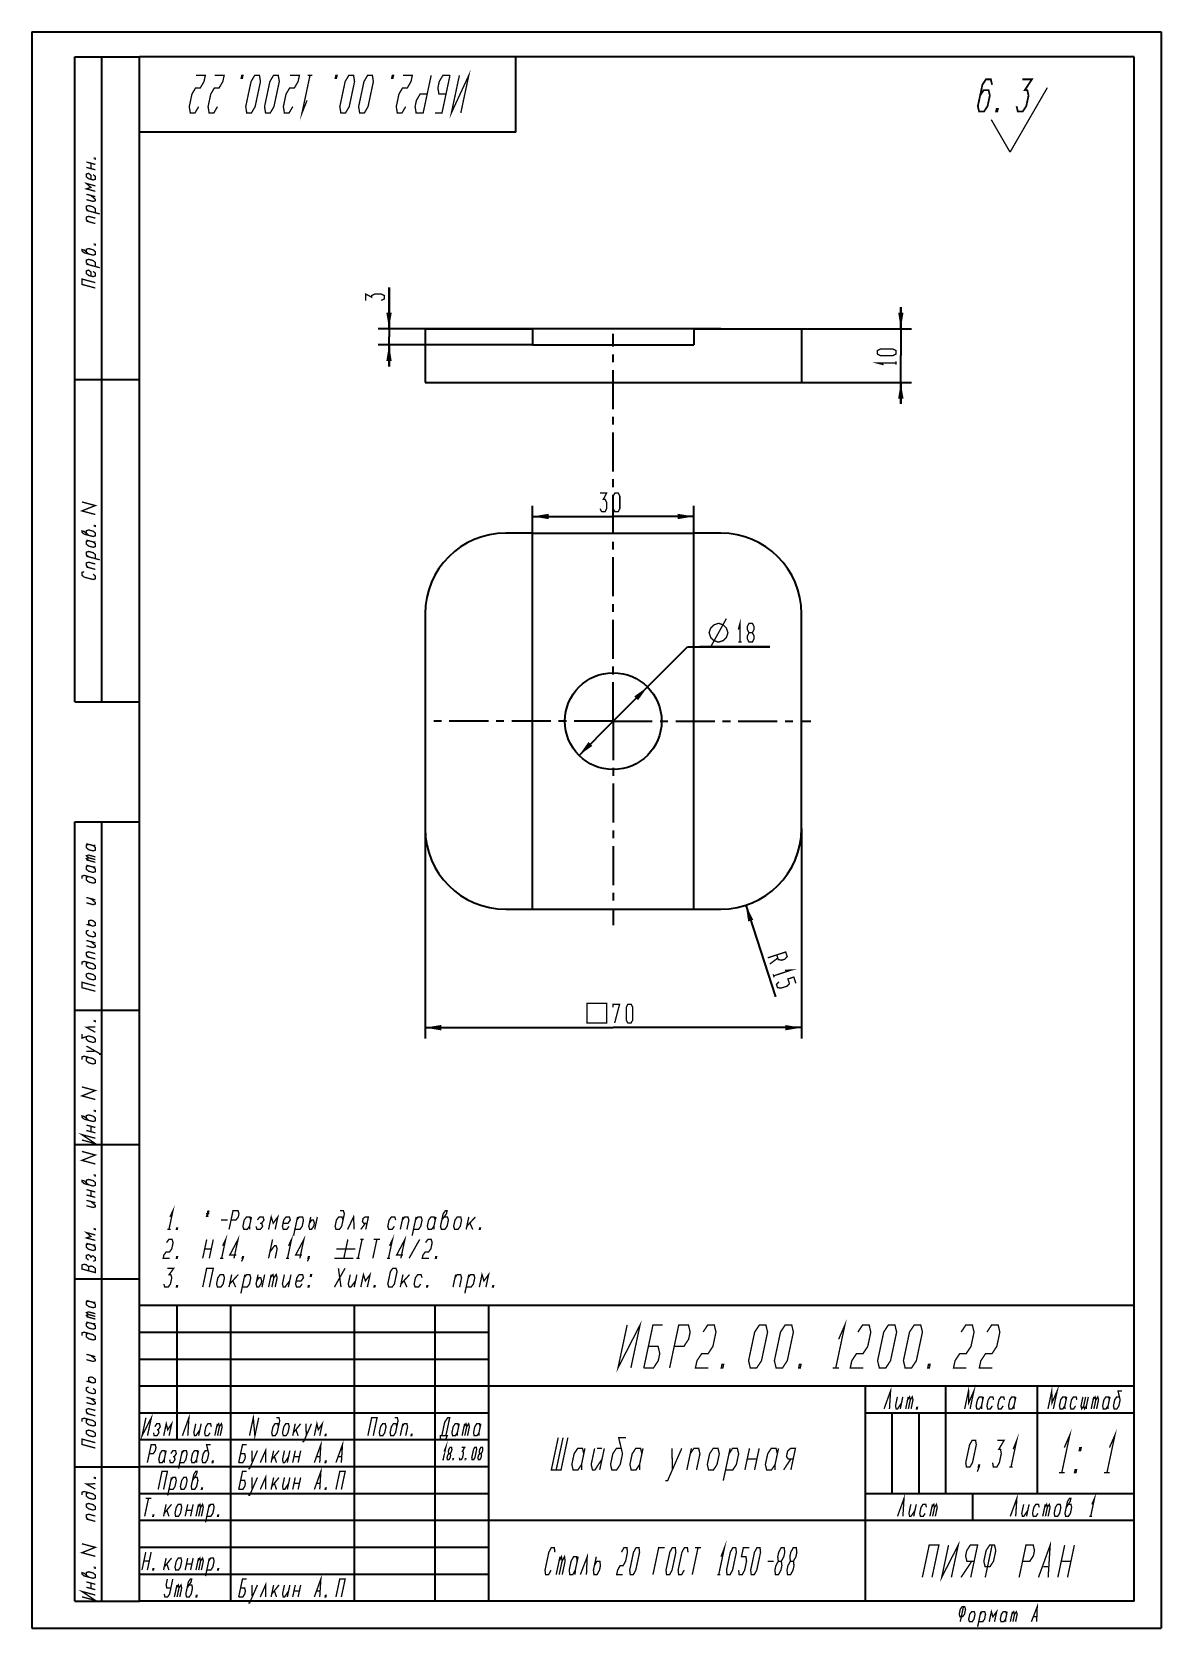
# Model space of a CAD drawing. Header units: millimetres. Extents: x 0 to 210, y 0 to 297.
import ezdxf

# ---------------------------------------------------------------- set-up
doc = ezdxf.new("R2010")
doc.units = ezdxf.units.MM
doc.header["$LTSCALE"] = 19.36
doc.linetypes.add('CENTER', pattern=[0.6, 0.375, -0.075, 0.075, -0.075])
doc.layers.get('0').update_dxf_attribs({"linetype": 'CONTINUOUS'})
for name, color, linetype in [('ALL_AXIS', 7, 'CONTINUOUS'), ('ALL_DIMENSIONS', 7, 'CONTINUOUS'), ('ALL_ROUND', 7, 'CONTINUOUS')]:
    doc.layers.add(name, color=color, linetype=linetype)
doc.styles.get("Standard").update_dxf_attribs({"font": 'txt', "width": 0.7})
doc.dimstyles.new('DIMSTYLE_1', dxfattribs={"dimtxt": 3.5, "dimasz": 3, "dimexe": 0.18, "dimexo": 0.0625, "dimgap": 0.09, "dimtad": 1, "dimtih": 1, "dimtoh": 1, "dimdec": 5, "dimdsep": 46, "dimtxsty": 'STANDARD', "dimblk": '_FILLED', "dimblk1": '_FILLED', "dimblk2": '_FILLED', "dimcen": 0.09, "dimadec": 0, "dimazin": 0, "dimtp": 0.2, "dimtm": 0.2, "dimtfac": 1, "dimtdec": 5, "dimtofl": 0, "dimtmove": 0, "dimatfit": 3, "dimldrblk": '_FILLED', "dimfxl": 1, "dimtolj": 1, "dimarcsym": 0})
doc.dimstyles.new('DIMSTYLE_2', dxfattribs={"dimtxt": 3.5, "dimasz": 3, "dimexe": 0.18, "dimexo": 0.0625, "dimgap": 0.09, "dimtad": 1, "dimdsep": 46, "dimtxsty": 'STANDARD', "dimblk": '_FILLED', "dimblk1": '_FILLED', "dimblk2": '_FILLED', "dimcen": 0.09, "dimadec": 0, "dimazin": 0, "dimtp": 0.2, "dimtm": 0.2, "dimtfac": 1, "dimtofl": 0, "dimtmove": 0, "dimatfit": 3, "dimldrblk": '_FILLED', "dimfxl": 1, "dimtolj": 1, "dimarcsym": 0})
doc.dimstyles.new('DIMSTYLE_3', dxfattribs={"dimtxt": 3.5, "dimasz": 3, "dimexe": 0.18, "dimexo": 0.0625, "dimgap": 0.09, "dimtad": 1, "dimdec": 5, "dimdsep": 46, "dimtxsty": 'STANDARD', "dimblk": '_FILLED', "dimblk1": '_FILLED', "dimblk2": '_FILLED', "dimcen": 0.09, "dimadec": 0, "dimazin": 0, "dimtp": 0.2, "dimtm": 0.2, "dimtfac": 1, "dimtdec": 5, "dimtofl": 0, "dimtmove": 0, "dimatfit": 3, "dimldrblk": '_FILLED', "dimfxl": 1, "dimtolj": 1, "dimarcsym": 0})
doc.dimstyles.new('DIMSTYLE_4', dxfattribs={"dimtxt": 3.5, "dimasz": 3, "dimexe": 0.18, "dimexo": 0.0625, "dimgap": 0.09, "dimtad": 1, "dimdec": 5, "dimdsep": 46, "dimtxsty": 'STANDARD', "dimblk": '_FILLED', "dimblk1": '_FILLED', "dimblk2": '_FILLED', "dimcen": 0.09, "dimadec": 0, "dimazin": 0, "dimtp": 0.2, "dimtm": 0.2, "dimtfac": 1, "dimtdec": 5, "dimtofl": 0, "dimtmove": 0, "dimatfit": 3, "dimldrblk": '_FILLED', "dimfxl": 1, "dimtolj": 1, "dimarcsym": 0})
doc.dimstyles.new('DIMSTYLE_5', dxfattribs={"dimtxt": 3.5, "dimasz": 3, "dimexe": 0.18, "dimexo": 0.0625, "dimgap": 0.09, "dimtad": 1, "dimdec": 5, "dimdsep": 46, "dimtxsty": 'STANDARD', "dimblk": '_FILLED', "dimblk1": '_FILLED', "dimblk2": '_FILLED', "dimcen": 0.09, "dimadec": 0, "dimazin": 0, "dimtp": 0.1, "dimtm": 0.1, "dimtfac": 1, "dimtdec": 5, "dimtofl": 0, "dimtmove": 0, "dimatfit": 3, "dimldrblk": '_FILLED', "dimfxl": 1, "dimtolj": 1, "dimarcsym": 0})
doc.dimstyles.new('DIMSTYLE_6', dxfattribs={"dimtxt": 3.5, "dimasz": 3, "dimexe": 0.18, "dimexo": 0.0625, "dimgap": 0.09, "dimtad": 1, "dimdec": 5, "dimdsep": 46, "dimtxsty": 'STANDARD', "dimblk": '_FILLED', "dimblk1": '_FILLED', "dimblk2": '_FILLED', "dimcen": 0.09, "dimadec": 0, "dimazin": 0, "dimtm": 0.3, "dimtfac": 1, "dimtdec": 5, "dimtofl": 0, "dimtmove": 0, "dimatfit": 3, "dimldrblk": '_FILLED', "dimfxl": 1, "dimtolj": 1, "dimarcsym": 0})

msp = doc.modelspace()

# ---------------------------------------------------------------- blocks, each defined once
blk = doc.blocks.new('_FILLED')
at = {"color": 0, "linetype": 'BYBLOCK'}
blk.add_solid([(0, 0), (-1, 0.167), (-1, -0.167)], dxfattribs=at)
blk = doc.blocks.new('*D0')
at = {"layer": 'ALL_DIMENSIONS', "color": 2, "linetype": 'CONTINUOUS'}
for p, q in [((108.12, 168.75), (121.95, 182.58)), ((121.95, 182.58), (137.26, 182.58)), ((137.26, 182.58), (124.2, 182.58)), ((114.48, 175.11), (108.12, 168.75)), ((101.75, 162.39), (108.12, 168.75))]:
    blk.add_line(p, q, dxfattribs=at)
at = {"layer": 'ALL_DIMENSIONS', "color": 2, "linetype": 'CONTINUOUS', "xscale": 3, "yscale": 3, "zscale": 3}
for p, rotation in [((114.48, 175.11), 45), ((101.75, 162.39), 225)]:
    blk.add_blockref('_FILLED', p, dxfattribs=dict(at, rotation=rotation))
blk = doc.blocks.new('*D1')
at = {"layer": 'ALL_DIMENSIONS', "color": 2, "linetype": 'CONTINUOUS'}
for p, q in [((93.12, 203.75), (93.12, 208.84)), ((123.12, 203.75), (123.12, 208.84)), ((93.12, 206.84), (108.12, 206.84)), ((123.12, 206.84), (108.12, 206.84))]:
    blk.add_line(p, q, dxfattribs=at)
at = {"layer": 'ALL_DIMENSIONS', "color": 2, "linetype": 'CONTINUOUS', "xscale": 3, "yscale": 3, "zscale": 3, "rotation": 180}
blk.add_blockref('_FILLED', (93.12, 206.84), dxfattribs=at)
at = {"layer": 'ALL_DIMENSIONS', "color": 2, "linetype": 'CONTINUOUS', "xscale": 3, "yscale": 3, "zscale": 3}
blk.add_blockref('_FILLED', (123.12, 206.84), dxfattribs=at)
blk = doc.blocks.new('*D2')
at = {"layer": 'ALL_DIMENSIONS', "color": 2, "linetype": 'CONTINUOUS'}
blk.add_line((132.76, 134.49), (138.3, 117.46), dxfattribs=at)
at = {"layer": 'ALL_DIMENSIONS', "color": 2, "linetype": 'CONTINUOUS', "xscale": 3, "yscale": 3, "zscale": 3, "rotation": 108.0287269801}
blk.add_blockref('_FILLED', (132.76, 134.49), dxfattribs=at)
blk = doc.blocks.new('*D3')
at = {"layer": 'ALL_DIMENSIONS', "color": 2, "linetype": 'CONTINUOUS'}
for p, q in [((161.6, 241.77), (161.6, 245.77)), ((161.6, 245.77), (161.6, 236.77)), ((143.12, 241.77), (163.6, 241.77)), ((161.6, 227.77), (161.6, 236.77)), ((143.12, 231.77), (163.6, 231.77)), ((161.6, 231.77), (161.6, 227.77))]:
    blk.add_line(p, q, dxfattribs=at)
at = {"layer": 'ALL_DIMENSIONS', "color": 2, "linetype": 'CONTINUOUS', "xscale": 3, "yscale": 3, "zscale": 3}
for p, rotation in [((161.6, 241.77), 270), ((161.6, 231.77), 90)]:
    blk.add_blockref('_FILLED', p, dxfattribs=dict(at, rotation=rotation))
blk = doc.blocks.new('*D4')
at = {"layer": 'ALL_DIMENSIONS', "color": 2, "linetype": 'CONTINUOUS'}
for p, q in [((66.41, 241.77), (66.41, 249.47)), ((66.41, 249.47), (66.41, 240.27)), ((128.12, 241.77), (64.41, 241.77)), ((93.12, 238.77), (64.41, 238.77)), ((66.41, 234.77), (66.41, 240.27)), ((66.41, 238.77), (66.41, 234.77))]:
    blk.add_line(p, q, dxfattribs=at)
at = {"layer": 'ALL_DIMENSIONS', "color": 2, "linetype": 'CONTINUOUS', "xscale": 3, "yscale": 3, "zscale": 3}
for p, rotation in [((66.41, 241.77), 270), ((66.41, 238.77), 90)]:
    blk.add_blockref('_FILLED', p, dxfattribs=dict(at, rotation=rotation))
blk = doc.blocks.new('*D5')
at = {"layer": 'ALL_DIMENSIONS', "color": 2, "linetype": 'CONTINUOUS'}
for p, q in [((73.12, 148.75), (73.12, 109.72)), ((143.12, 148.75), (143.12, 109.72)), ((73.12, 111.72), (108.12, 111.72)), ((143.12, 111.72), (108.12, 111.72))]:
    blk.add_line(p, q, dxfattribs=at)
at = {"layer": 'ALL_DIMENSIONS', "color": 2, "linetype": 'CONTINUOUS', "xscale": 3, "yscale": 3, "zscale": 3, "rotation": 180}
blk.add_blockref('_FILLED', (73.12, 111.72), dxfattribs=at)
at = {"layer": 'ALL_DIMENSIONS', "color": 2, "linetype": 'CONTINUOUS', "xscale": 3, "yscale": 3, "zscale": 3}
blk.add_blockref('_FILLED', (143.12, 111.72), dxfattribs=at)
blk = doc.blocks.new('STANDARD_BL0', base_point=(182.38, 281.41))
at = {"color": 2, "linetype": 'CONTINUOUS'}
for points, const_width in [([(178.57, 287.18), (178.33, 288.18), (177.43, 288.18), (176.77, 287.18), (175.92, 283.18), (176.16, 282.18), (177.06, 282.18), (177.72, 283.18), (178.15, 285.18), (177.91, 286.18), (177.01, 286.18), (176.35, 285.18)], 0.333), ([(184.18, 288.18), (185.98, 288.18), (184.66, 286.18), (185.11, 286.18), (185.35, 285.18), (184.92, 283.18), (184.26, 282.18), (183.36, 282.18), (183.12, 283.18)], 0.333), ([(181.91, 274.63), (188.85, 286.64)], 0.25), ([(179.53, 282.18), (179.31, 282.18), (179.41, 282.68), (179.64, 282.68), (179.53, 282.18)], 0.333), ([(181.91, 274.63), (178.42, 280.67)], 0.25)]:
    blk.add_lwpolyline(points, dxfattribs=dict(at, const_width=const_width))

# ---------------------------------------------------------------- dimensions: what is measured, and where the dimension line sits
at = {"layer": 'ALL_DIMENSIONS', "color": 2, "linetype": 'CONTINUOUS'}
for base, p1, p2, dimstyle, picture, middle in [((66.414923, 241.769231), (93.115385, 238.769231), (128.115385, 241.769231), 'DIMSTYLE_5', '*D4', (65.539923, 247.019266)), ((161.596154, 241.769231), (143.115385, 231.769231), (143.115385, 241.769231), 'DIMSTYLE_4', '*D3', (160.721154, 234.319231))]:
    dim = msp.add_linear_dim(base=base, p1=p1, p2=p2, angle=90, dimstyle=dimstyle, dxfattribs=at)
    dim.commit()
    dim.dimension.update_dxf_attribs({"geometry": picture, "text_midpoint": middle, "dimtype": 160})
for base, p1, p2, dimstyle, picture, middle in [((123.115385, 206.841497), (93.115385, 203.75), (123.115385, 203.75), 'DIMSTYLE_2', '*D1', (105.665385, 207.716497)), ((143.115385, 111.715532), (73.115385, 148.75), (143.115385, 148.75), 'DIMSTYLE_6', '*D5', (103.259135, 112.590532))]:
    dim = msp.add_linear_dim(base=base, p1=p1, p2=p2, dimstyle=dimstyle, dxfattribs=at)
    dim.commit()
    dim.dimension.update_dxf_attribs({"geometry": picture, "text_midpoint": middle, "dimtype": 160})
dim = msp.add_diameter_dim_2p(p1=(114.479346, 175.113961), p2=(101.751424, 162.386039), dimstyle='DIMSTYLE_1', dxfattribs=at)
dim.commit()
dim.dimension.update_dxf_attribs({"geometry": '*D0', "text_midpoint": (125.946393, 183.456009), "dimtype": 163})
dim = msp.add_radius_dim(center=(128.115385, 148.75), mpoint=(132.757792, 134.486478), dimstyle='DIMSTYLE_3', dxfattribs=at)
dim.commit()
dim.dimension.update_dxf_attribs({"geometry": '*D2', "text_midpoint": (136.858085, 124.715766), "dimtype": 164})

# ---------------------------------------------------------------- linework, layer by layer
at = {"color": 7, "linetype": 'CONTINUOUS'}
for p, q in [((0, 297), (0, 0)), ((0, 297), (210, 297)), ((210, 297), (210, 0)), ((8, 172.349899), (8, 292.349899)), ((8, 292.349899), (20, 292.349899)), ((13, 172.349899), (13, 292.349899)), ((90, 292.349899), (20, 292.349899)), ((20, 278.349899), (20, 292.349899)), ((20, 172.349899), (20, 292.349899)), ((20, 5), (20, 292.349899)), ((205, 292.349899), (20, 292.349899)), ((90, 278.349899), (90, 292.349899)), ((205, 5), (205, 292.349899)), ((90, 278.349899), (20, 278.349899)), ((93.115385, 241.769231), (93.115385, 238.769231)), ((123.115385, 241.769231), (123.115385, 238.769231)), ((93.115385, 238.769231), (123.115385, 238.769231)), ((8, 232.349899), (20, 232.349899)), ((93.115385, 133.75), (93.115385, 203.75)), ((93.115385, 203.75), (123.115385, 203.75)), ((123.115385, 133.75), (123.115385, 203.75)), ((8, 172.349899), (20, 172.349899)), ((8, 5), (8, 150)), ((8, 150), (20, 150)), ((13, 5), (13, 150)), ((20, 5), (20, 150)), ((93.115385, 133.75), (123.115385, 133.75)), ((8, 115), (20, 115)), ((8, 90), (20, 90)), ((8, 65), (20, 65)), ((205, 60), (20, 60)), ((20, 5), (20, 60)), ((27, 35), (27, 60)), ((37, 5), (37, 60)), ((60, 5), (60, 60)), ((75, 5), (75, 60)), ((85, 5), (85, 60)), ((205, 5), (205, 60)), ((85, 55), (20, 55)), ((85, 50), (20, 50)), ((205, 45), (20, 45)), ((155, 5), (155, 45)), ((170, 25), (170, 45)), ((187, 25), (187, 45)), ((85, 40), (20, 40)), ((205, 40), (155, 40)), ((160, 25), (160, 40)), ((165, 25), (165, 40)), ((85, 35), (20, 35)), ((8, 30), (20, 30)), ((85, 30), (20, 30)), ((85, 25), (20, 25)), ((205, 25), (155, 25)), ((175, 20), (175, 25)), ((205, 20), (20, 20)), ((85, 15), (20, 15)), ((85, 10), (20, 10)), ((8, 5), (20, 5)), ((205, 5), (20, 5)), ((205, 5), (20, 5)), ((0, 0), (210, 0))]:
    msp.add_line(p, q, dxfattribs=at)
at = {"color": 2, "linetype": 'CONTINUOUS', "const_width": 0.25}
for points in [[(31.01009, 283.094754), (30.324609, 281.928088), (29.449604, 281.928088), (29.260091, 283.094754), (29.756047, 285.428086), (30.441538, 286.594752), (31.316532, 286.594752), (32.002013, 287.761418), (32.249996, 288.928084), (30.499997, 288.928084)], [(34.510088, 283.094754), (33.824607, 281.928088), (32.949603, 281.928088), (32.760089, 283.094754), (33.256056, 285.428086), (33.941536, 286.594752), (34.81653, 286.594752), (35.502021, 287.761418), (35.750005, 288.928084), (33.999995, 288.928084)], [(39.031249, 288.928084), (39.250003, 288.928084), (39.126006, 288.344762), (38.907263, 288.344762), (39.031249, 288.928084)], [(42.312504, 288.928084), (42.502018, 287.761418), (41.510084, 283.094754), (40.824604, 281.928088), (39.949609, 281.928088), (39.760085, 283.094754), (40.752019, 287.761418), (41.437499, 288.928084), (42.312504, 288.928084)], [(45.812502, 288.928084), (46.002016, 287.761418), (45.010082, 283.094754), (44.324602, 281.928088), (43.449607, 281.928088), (43.260083, 283.094754), (44.252017, 287.761418), (44.937497, 288.928084), (45.812502, 288.928084)], [(48.510091, 283.094754), (47.8246, 281.928088), (46.949605, 281.928088), (46.760092, 283.094754), (47.256048, 285.428086), (47.941539, 286.594752), (48.816533, 286.594752), (49.502014, 287.761418), (49.749997, 288.928084), (47.999998, 288.928084)], [(51.164324, 284.26142), (50.23085, 281.928088), (51.71875, 288.928084)], [(52.156247, 288.928084), (51.281253, 288.928084)], [(56.53125, 288.928084), (56.750004, 288.928084), (56.626007, 288.344762), (56.407264, 288.344762), (56.53125, 288.928084)], [(59.812505, 288.928084), (60.002019, 287.761418), (59.010085, 283.094754), (58.324604, 281.928088), (57.4496, 281.928088), (57.260086, 283.094754), (58.25202, 287.761418), (58.9375, 288.928084), (59.812505, 288.928084)], [(63.312503, 288.928084), (63.502017, 287.761418), (62.510083, 283.094754), (61.824603, 281.928088), (60.949608, 281.928088), (60.760084, 283.094754), (61.752018, 287.761418), (62.437498, 288.928084), (63.312503, 288.928084)], [(67.031255, 288.928084), (67.249998, 288.928084), (67.126012, 288.344762), (66.907258, 288.344762), (67.031255, 288.928084)], [(69.51009, 283.094754), (68.824609, 281.928088), (67.949604, 281.928088), (67.760091, 283.094754), (68.256047, 285.428086), (68.941538, 286.594752), (69.816532, 286.594752), (70.502013, 287.761418), (70.749996, 288.928084), (68.999997, 288.928084)], [(74.250005, 288.928084), (72.762104, 281.928088), (71.449603, 281.928088), (71.260089, 283.094754), (71.508072, 284.26142), (72.193553, 285.428086), (73.506055, 285.428086)], [(77.750003, 288.928084), (76.262103, 281.928088), (74.949601, 281.928088)], [(77.750003, 288.928084), (76.437501, 288.928084), (75.752021, 287.761418), (75.504037, 286.594752), (75.693551, 285.428086), (77.006053, 285.428086)], [(79.762101, 281.928088), (81.250001, 288.928084), (78.012102, 281.928088), (79.500002, 288.928084)], [(11.794094, 273.47491), (11.794094, 273.349893), (11.58576, 273.40573), (11.58576, 273.530727), (11.794094, 273.47491)], [(10.127428, 272.796477), (11.794094, 272.349902)], [(11.794094, 271.349891), (10.127428, 271.796486)], [(10.960764, 269.573197), (10.960764, 270.323195), (10.544096, 270.684842), (10.127428, 270.546482), (10.127428, 270.046477), (10.544096, 269.68483), (11.377426, 269.461543), (11.794094, 269.599902), (11.794094, 270.099908), (11.377426, 270.461555)], [(10.960764, 271.573199), (10.960764, 272.573189)], [(11.794094, 267.349908), (10.127428, 267.796482), (10.960764, 268.07318), (10.127428, 268.796473), (11.794094, 268.349898)], [(10.127428, 266.796471), (11.794094, 266.349896)], [(10.127428, 265.79648), (11.377426, 265.461539), (11.794094, 265.599898), (11.794094, 265.849891), (10.960764, 266.573184)], [(11.794094, 263.349904), (11.794094, 264.099902), (11.377426, 264.461549), (10.544096, 264.684836), (10.127428, 264.546477), (10.127428, 264.046471), (10.544096, 263.684846)], [(12.62743, 263.126617), (10.127428, 263.796479)], [(10.544096, 261.684844), (10.127428, 262.04649), (10.127428, 262.546475), (10.544096, 262.684834), (11.794094, 262.349893)], [(11.794094, 261.349902), (10.127428, 261.796477)], [(10.544096, 255.684838), (9.71076, 256.408131), (9.294097, 256.519764), (9.294097, 256.269771), (9.71076, 255.908125), (11.377426, 255.461551), (11.794094, 255.59991), (11.794094, 256.099895), (11.377426, 256.461541), (10.544096, 256.684828), (10.127428, 256.54649), (10.127428, 256.046484)], [(11.794094, 257.474895), (11.794094, 257.349898), (11.58576, 257.405715), (11.58576, 257.530732), (11.794094, 257.474895)], [(11.794094, 253.349895), (11.794094, 254.099893), (11.377426, 254.461539), (10.544096, 254.684826), (10.127428, 254.546488), (10.127428, 254.046482), (10.544096, 253.684836)], [(12.62743, 253.126607), (10.127428, 253.79649)], [(10.960764, 251.57318), (10.960764, 252.323199), (10.544096, 252.684846), (10.127428, 252.546486), (10.127428, 252.04648), (10.544096, 251.684834), (11.377426, 251.461547), (11.794094, 251.599906), (11.794094, 252.099891), (11.377426, 252.461537)], [(11.794094, 249.349891), (9.294097, 250.019773), (9.294097, 251.019764), (11.794094, 250.349902)], [(11.794094, 207.204057), (9.294097, 207.873939), (11.794094, 208.870729), (9.294097, 209.540611)], [(11.794094, 205.120738), (11.794094, 204.995742), (11.58576, 205.051559), (11.58576, 205.176555), (11.794094, 205.120738)], [(10.544096, 203.33066), (9.71076, 204.053953), (9.294097, 204.165607), (9.294097, 203.915615), (9.71076, 203.553969), (11.377426, 203.107373), (11.794094, 203.245732), (11.794094, 203.745738), (11.377426, 204.107385), (10.544096, 204.330672), (10.127428, 204.192313), (10.127428, 203.692307)], [(10.127428, 202.442324), (11.377426, 202.107383), (11.794094, 202.120725)], [(10.544096, 202.33067), (10.127428, 202.192311), (10.127428, 201.692305), (10.544096, 201.33068), (11.377426, 201.107371), (11.794094, 201.24573), (11.794094, 201.745736), (11.377426, 202.107383)], [(11.794094, 198.995736), (11.794094, 199.745734), (11.377426, 200.107381), (10.544096, 200.330668), (10.127428, 200.192309), (10.127428, 199.692324), (10.544096, 199.330678)], [(12.62743, 198.772449), (10.127428, 199.442311)], [(9.71076, 196.553951), (9.294097, 196.415613), (9.294097, 195.915607), (9.71076, 195.553961), (11.377426, 195.107387), (11.794094, 195.245725), (11.794094, 195.74573), (11.377426, 196.107377)], [(10.544096, 197.330676), (10.127428, 197.692322), (10.127428, 198.192307), (10.544096, 198.330666), (11.794094, 197.995725)], [(11.794094, 196.995734), (10.127428, 197.442309)], [(10.127428, 145.946582), (11.377426, 145.611641), (11.794094, 145.625004)], [(10.544096, 145.834938), (10.127428, 145.696579), (10.127428, 145.196584), (10.544096, 144.834937), (11.377426, 144.61165), (11.794094, 144.749999), (11.794094, 145.250005), (11.377426, 145.611641)], [(10.544096, 143.334941), (10.127428, 143.696577), (10.544096, 143.834937), (11.794094, 143.499995)], [(10.544096, 142.834936), (10.127428, 143.196582), (10.544096, 143.334941), (11.794094, 143)], [(11.794094, 142.500005), (10.127428, 142.946579)], [(10.544096, 139.834933), (10.127428, 139.696584), (10.127428, 139.196578), (10.544096, 138.834932), (11.377426, 138.611645), (11.794094, 138.750004), (11.794094, 139.249999), (11.377426, 139.611646), (9.71076, 140.05823), (9.294097, 139.919871), (9.294097, 139.419876)], [(10.127428, 141.946578), (11.377426, 141.611647), (11.794094, 141.625)], [(10.544096, 141.834935), (10.127428, 141.696586), (10.127428, 141.19658), (10.544096, 140.834934), (11.377426, 140.611646), (11.794094, 140.749995), (11.794094, 141.250001), (11.377426, 141.611647)], [(10.127428, 135.946583), (11.794094, 135.499998)], [(10.127428, 134.946582), (11.377426, 134.611641), (11.794094, 134.75), (11.794094, 135.000003), (10.960764, 135.723296)], [(10.127428, 130.946578), (11.377426, 130.611647), (11.794094, 130.749996), (11.794094, 131.250002), (11.377426, 131.611648), (10.960764, 131.723292), (10.544096, 131.584933), (10.544096, 131.084937), (10.960764, 130.723291)], [(10.544096, 129.834934), (10.127428, 129.696585), (10.127428, 129.196579), (10.544096, 128.834933), (11.377426, 128.611646), (11.794094, 128.750005), (11.794094, 129.25), (11.377426, 129.611646)], [(10.127428, 127.946586), (11.794094, 127.500001)], [(10.127428, 126.946585), (11.377426, 126.611644), (11.794094, 126.750003), (11.794094, 126.999995), (10.960764, 127.723288)], [(10.544096, 124.834939), (10.127428, 125.196586), (10.127428, 125.696581), (10.544096, 125.83494), (11.794094, 125.499999)], [(11.794094, 124.499998), (10.127428, 124.946583)], [(10.544096, 123.834938), (10.127428, 123.696579), (10.127428, 123.196584), (10.544096, 122.834937), (11.377426, 122.61165), (11.794094, 122.749999), (11.794094, 123.250005), (11.377426, 123.611641), (9.71076, 124.058226), (9.294097, 123.919877), (9.294097, 123.419871)], [(11.377426, 120.611648), (11.794094, 120.749997), (11.794094, 121.250003), (11.377426, 121.611649), (10.544096, 121.834937), (10.127428, 121.696577), (10.127428, 121.196582), (10.544096, 120.834936), (11.377426, 120.611648)], [(11.794094, 118.500003), (9.294097, 119.169875), (9.294097, 120.169876), (11.794094, 119.500004)], [(11.794094, 112.979163), (11.794094, 112.854167), (11.58576, 112.909994), (11.58576, 113.03499), (11.794094, 112.979163)], [(10.127428, 110.050746), (10.127428, 109.550751), (10.544096, 109.189104), (11.377426, 108.965817), (11.794094, 109.104166), (11.794094, 109.604172), (11.377426, 109.965808), (10.544096, 110.189105), (9.294097, 109.774038), (9.294097, 110.524036)], [(11.794094, 110.854165), (10.127428, 111.800745), (11.794094, 111.854166)], [(12.62743, 106.630874), (12.62743, 106.880877), (10.127428, 108.300747)], [(10.127428, 107.300746), (11.794094, 107.354167)], [(10.544096, 106.189102), (10.127428, 106.050753), (10.127428, 105.550747), (10.544096, 105.189101), (11.377426, 104.965813), (11.794094, 105.104162), (11.794094, 105.604168), (11.377426, 105.965814), (9.71076, 106.412399), (9.294097, 106.27404), (9.294097, 105.774045)], [(11.794094, 98.354169), (9.294097, 99.024041), (11.794094, 100.02083), (9.294097, 100.690702)], [(10.544096, 94.480772), (9.71076, 95.204065), (9.294097, 95.315709), (9.294097, 95.065706), (9.71076, 94.70406), (11.377426, 94.257475), (11.794094, 94.395834), (11.794094, 94.895829), (11.377426, 95.257476), (10.544096, 95.480773), (10.127428, 95.342414), (10.127428, 94.842419)], [(11.794094, 96.270829), (11.794094, 96.145833), (11.58576, 96.20166), (11.58576, 96.326656), (11.794094, 96.270829)], [(9.294097, 90.81571), (11.794094, 90.145838), (9.294097, 91.815711), (11.794094, 91.145828)], [(10.127428, 93.592415), (11.794094, 93.14583)], [(11.794094, 92.145829), (10.127428, 92.592414)], [(10.960764, 92.369127), (10.960764, 93.369128)], [(11.794094, 86.354168), (9.294097, 87.02404), (11.794094, 88.020834), (9.294097, 88.690707)], [(10.544096, 82.480771), (9.71076, 83.204059), (9.294097, 83.315708), (9.294097, 83.065705), (9.71076, 82.704059), (11.377426, 82.257479), (11.794094, 82.395833), (11.794094, 82.895833), (11.377426, 83.25748), (10.544096, 83.480772), (10.127428, 83.342413), (10.127428, 82.842418)], [(11.794094, 84.270833), (11.794094, 84.145832), (11.58576, 84.201654), (11.58576, 84.326655), (11.794094, 84.270833)], [(10.127428, 81.592414), (11.794094, 81.145834)], [(11.794094, 80.145833), (10.127428, 80.592413)], [(10.960764, 80.369126), (10.960764, 81.369127)], [(10.127428, 79.592417), (11.794094, 79.145833)], [(10.127428, 78.592417), (11.377426, 78.25748), (11.794094, 78.395834), (11.794094, 78.645832), (10.960764, 79.369125)], [(25.67046, 76.507535), (26.224692, 77.674201), (25.480742, 74.174203)], [(32.962192, 77.674201), (32.40796, 76.507535)], [(32.655943, 77.674201), (32.714209, 76.507535)], [(36.658869, 74.174203), (37.402819, 77.674201), (38.321566, 77.674201), (38.503829, 77.090868), (38.379832, 76.507535), (37.949597, 75.924202), (37.03085, 75.924202)], [(57.855848, 75.924202), (57.673585, 76.507535), (57.061087, 76.507535), (56.630841, 75.924202), (56.382857, 74.757536), (56.56512, 74.174203), (57.177618, 74.174203), (57.607864, 74.757536), (58.103831, 77.090868), (57.921568, 77.674201), (57.30907, 77.674201)], [(76.230843, 75.924202), (77.091324, 77.090868), (77.215321, 77.674201), (76.909072, 77.674201), (76.478826, 77.090868), (75.982859, 74.757536), (76.165122, 74.174203), (76.77762, 74.174203), (77.207866, 74.757536), (77.45585, 75.924202), (77.273587, 76.507535), (76.661089, 76.507535)], [(11.794094, 74.270834), (11.794094, 74.145833), (11.58576, 74.201655), (11.58576, 74.326656), (11.794094, 74.270834)], [(25.174493, 74.174203), (25.786991, 74.174203)], [(27.011998, 74.174203), (26.858868, 74.174203), (26.920861, 74.46587), (27.073991, 74.46587), (27.011998, 74.174203)], [(32.378827, 77.090868), (32.991325, 77.090868)], [(35.193345, 75.924202), (36.418341, 75.924202)], [(40.705849, 75.924202), (40.523586, 76.507535), (39.911088, 76.507535), (39.480842, 75.924202), (39.232858, 74.757536), (39.415121, 74.174203), (40.027619, 74.174203), (40.457865, 74.757536)], [(40.829835, 76.507535), (40.457865, 74.757536), (40.486998, 74.174203)], [(41.682861, 74.757536), (41.865124, 74.174203), (42.477622, 74.174203), (42.907857, 74.757536), (42.725605, 75.340869), (43.155841, 75.924202), (42.973589, 76.507535), (42.361091, 76.507535), (41.930845, 75.924202)], [(42.419356, 75.340869), (42.725605, 75.340869)], [(44.008867, 74.174203), (44.504834, 76.507535), (44.869349, 75.340869), (45.729841, 76.507535), (45.233874, 74.174203)], [(46.706854, 75.340869), (47.625601, 75.340869), (48.055847, 75.924202), (47.873584, 76.507535), (47.261086, 76.507535), (46.83084, 75.924202), (46.582856, 74.757536), (46.765119, 74.174203), (47.377617, 74.174203), (47.807863, 74.757536)], [(48.66089, 73.007537), (49.40484, 76.507535)], [(48.908873, 74.174203), (49.82762, 74.174203), (50.257866, 74.757536), (50.50585, 75.924202), (50.323587, 76.507535), (49.711089, 76.507535), (49.280843, 75.924202)], [(51.854832, 76.507535), (51.482862, 74.757536), (51.665125, 74.174203), (51.971374, 74.174203), (52.401609, 74.757536), (52.525606, 75.340869), (52.343344, 75.924202), (52.037095, 75.924202), (51.606849, 75.340869)], [(53.079839, 76.507535), (52.583872, 74.174203)], [(58.708874, 74.174203), (59.817339, 76.507535), (59.93387, 74.174203)], [(61.158866, 74.174203), (62.019348, 75.340869)], [(62.077624, 74.174203), (62.573591, 76.507535), (61.961082, 76.507535), (61.59284, 76.215869), (61.468854, 75.632536), (61.713099, 75.340869), (62.325607, 75.340869)], [(67.655849, 75.924202), (67.473586, 76.507535), (66.861088, 76.507535), (66.430842, 75.924202), (66.182858, 74.757536), (66.365121, 74.174203), (66.977619, 74.174203), (67.407865, 74.757536)], [(68.508875, 74.174203), (69.004831, 76.507535)], [(68.880845, 75.924202), (69.311091, 76.507535), (69.923589, 76.507535), (70.105841, 75.924202), (69.733871, 74.174203)], [(70.710884, 73.007537), (71.454834, 76.507535)], [(70.958867, 74.174203), (71.877625, 74.174203), (72.30786, 74.757536), (72.555844, 75.924202), (72.373581, 76.507535), (71.761083, 76.507535), (71.330848, 75.924202)], [(75.005847, 75.924202), (74.823584, 76.507535), (74.211086, 76.507535), (73.78084, 75.924202), (73.532856, 74.757536), (73.715119, 74.174203), (74.327617, 74.174203), (74.757863, 74.757536)], [(75.129833, 76.507535), (74.757863, 74.757536), (74.786996, 74.174203)], [(78.432862, 74.757536), (78.615125, 74.174203), (79.227623, 74.174203), (79.657858, 74.757536), (79.905842, 75.924202), (79.72359, 76.507535), (79.111081, 76.507535), (78.680846, 75.924202), (78.432862, 74.757536)], [(81.254835, 76.507535), (80.758868, 74.174203)], [(80.882865, 74.757536), (82.479831, 76.507535)], [(81.46623, 75.340869), (81.983875, 74.174203)], [(83.36199, 74.174203), (83.208871, 74.174203), (83.270864, 74.46587), (83.423994, 74.46587), (83.36199, 74.174203)], [(11.794094, 72.145831), (10.127428, 72.592416), (10.960764, 72.869124), (10.127428, 73.592417), (11.794094, 73.145832)], [(10.127428, 71.592415), (11.377426, 71.257479), (11.794094, 71.270832)], [(10.544096, 71.480771), (10.127428, 71.342417), (10.127428, 70.842417), (10.544096, 70.480771), (11.377426, 70.257478), (11.794094, 70.395832), (11.794094, 70.895833), (11.377426, 71.257479)], [(25.028829, 71.723583), (25.459064, 72.306916), (26.071573, 72.306916), (26.253825, 71.723583), (26.005842, 70.556917), (25.575606, 69.973583), (24.963098, 69.973583), (24.532862, 69.39025), (24.408865, 68.806917), (25.633872, 68.806917)], [(31.758874, 68.806917), (32.502813, 72.306916)], [(33.72782, 72.306916), (32.98387, 68.806917)], [(35.470461, 71.14025), (36.024693, 72.306916), (35.280743, 68.806917)], [(37.577616, 68.806917), (38.321566, 72.306916), (36.782866, 69.39025), (38.007862, 69.39025)], [(44.752817, 72.306916), (44.008867, 68.806917)], [(47.720465, 71.14025), (48.274697, 72.306916), (47.530747, 68.806917)], [(49.82762, 68.806917), (50.57157, 72.306916), (49.032859, 69.39025), (50.257866, 69.39025)], [(58.75282, 72.306916), (58.00887, 68.806917)], [(61.392401, 72.306916), (60.648451, 68.806917)], [(61.086152, 72.306916), (61.69865, 72.306916)], [(64.148653, 72.306916), (63.404703, 68.806917)], [(63.536155, 72.306916), (64.761151, 72.306916)], [(66.503792, 71.14025), (67.058024, 72.306916), (66.314074, 68.806917)], [(68.610958, 68.806917), (69.354897, 72.306916), (67.816197, 69.39025), (69.041193, 69.39025)], [(70.142203, 68.806917), (72.111149, 72.306916)], [(73.212159, 71.723583), (73.642405, 72.306916), (74.254903, 72.306916), (74.437155, 71.723583), (74.189183, 70.556917), (73.758937, 69.973583), (73.146438, 69.973583), (72.716192, 69.39025), (72.592206, 68.806917), (73.817202, 68.806917)], [(11.377426, 68.257481), (11.794094, 68.395835), (11.794094, 68.895836), (11.377426, 69.257477), (10.960764, 69.119123), (10.544096, 69.48077), (10.127428, 69.342416), (10.127428, 68.842415), (10.544096, 68.480769)], [(10.960764, 68.869125), (10.960764, 69.119123)], [(27.011998, 68.806917), (26.858868, 68.806917), (26.920861, 69.098584), (27.073991, 69.098584), (27.011998, 68.806917)], [(32.130844, 70.556917), (33.35584, 70.556917)], [(34.974494, 68.806917), (35.586992, 68.806917)], [(39.261991, 68.806917), (39.108872, 68.806917), (39.170865, 69.098584), (39.323995, 69.098584), (39.261991, 68.806917), (38.984875, 68.223584)], [(44.256851, 69.973583), (45.117332, 71.14025), (45.423581, 71.14025), (45.605844, 70.556917), (45.233874, 68.806917)], [(47.224498, 68.806917), (47.836996, 68.806917)], [(51.511995, 68.806917), (51.358865, 68.806917), (51.420869, 69.098584), (51.573988, 69.098584), (51.511995, 68.806917), (51.234879, 68.223584)], [(56.258871, 68.806917), (59.758869, 68.806917)], [(56.630841, 70.556917), (60.13085, 70.556917)], [(60.342202, 68.806917), (60.9547, 68.806917)], [(66.007825, 68.806917), (66.620323, 68.806917)], [(75.195328, 68.806917), (75.042198, 68.806917), (75.104202, 69.098584), (75.257321, 69.098584), (75.195328, 68.806917)], [(11.794094, 66.145836), (11.794094, 66.895834), (11.377426, 67.25748), (10.960764, 67.369124), (10.544096, 67.23077), (10.127428, 67.592417), (9.71076, 67.70406), (9.294097, 67.565706), (9.294097, 66.815708), (11.794094, 66.145836)], [(10.544096, 66.480772), (10.544096, 67.23077)], [(25.152815, 66.93963), (26.377822, 66.93963), (25.517341, 65.772958), (25.82359, 65.772958), (26.005842, 65.189625), (25.757858, 64.022959), (25.327623, 63.439626), (24.715125, 63.439626), (24.532862, 64.022959)], [(31.758874, 63.439626), (32.502813, 66.93963), (33.72782, 66.93963), (32.98387, 63.439626)], [(34.332863, 64.022959), (34.515115, 63.439626), (35.127624, 63.439626), (35.557859, 64.022959), (35.805843, 65.189625), (35.623591, 65.772958), (35.011082, 65.772958), (34.580847, 65.189625), (34.332863, 64.022959)], [(37.154836, 65.772958), (36.658869, 63.439626)], [(36.782866, 64.022959), (38.379832, 65.772958)], [(38.860889, 62.27296), (39.604839, 65.772958)], [(39.108872, 63.439626), (40.027619, 63.439626), (40.457865, 64.022959), (40.705849, 65.189625), (40.523586, 65.772958), (39.911088, 65.772958), (39.480842, 65.189625)], [(42.054831, 65.772958), (41.682861, 64.022959), (41.865124, 63.439626), (42.171373, 63.439626), (42.601608, 64.022959), (42.725605, 64.606292), (42.543343, 65.189625), (42.237094, 65.189625), (41.806848, 64.606292)], [(43.279838, 65.772958), (42.783871, 63.439626)], [(44.008867, 63.439626), (44.504834, 65.772958)], [(44.380848, 65.189625), (44.811083, 65.772958), (44.993346, 65.189625), (44.621365, 63.439626)], [(44.993346, 65.189625), (45.423581, 65.772958), (45.605844, 65.189625), (45.233874, 63.439626)], [(46.954837, 65.772958), (46.582856, 64.022959), (46.765119, 63.439626), (47.071368, 63.439626), (47.93185, 64.606292)], [(48.179833, 65.772958), (47.683866, 63.439626)], [(49.156856, 64.606292), (50.075604, 64.606292), (50.50585, 65.189625), (50.323587, 65.772958), (49.711089, 65.772958), (49.280843, 65.189625), (49.032859, 64.022959), (49.215122, 63.439626), (49.82762, 63.439626), (50.257866, 64.022959)], [(51.945969, 65.481292), (51.792839, 65.481292), (51.854832, 65.772958), (52.007962, 65.772958), (51.945969, 65.481292)], [(56.258871, 63.439626), (58.227817, 66.93963)], [(57.002821, 66.93963), (57.483867, 63.439626)], [(59.204841, 65.772958), (58.83286, 64.022959), (59.015123, 63.439626), (59.321372, 63.439626), (60.181854, 64.606292)], [(60.429837, 65.772958), (59.93387, 63.439626)], [(61.158866, 63.439626), (61.654833, 65.772958), (62.019348, 64.606292), (62.87984, 65.772958), (62.383873, 63.439626)], [(66.365121, 63.439626), (66.182858, 64.022959), (66.678825, 66.356292), (67.109071, 66.93963), (67.721569, 66.93963), (67.903832, 66.356292), (67.407865, 64.022959), (66.977619, 63.439626), (66.365121, 63.439626)], [(69.004831, 65.772958), (68.508875, 63.439626)], [(68.632861, 64.022959), (70.229838, 65.772958)], [(72.555844, 65.189625), (72.373581, 65.772958), (71.761083, 65.772958), (71.330848, 65.189625), (71.082864, 64.022959), (71.265116, 63.439626), (71.877625, 63.439626), (72.30786, 64.022959)], [(78.308865, 63.439626), (78.804832, 65.772958)], [(78.680846, 65.189625), (79.111081, 65.772958), (79.72359, 65.772958), (79.905842, 65.189625), (79.533872, 63.439626)], [(80.510885, 62.27296), (81.254835, 65.772958)], [(80.758868, 63.439626), (81.677615, 63.439626), (82.107861, 64.022959), (82.355845, 65.189625), (82.173582, 65.772958), (81.561084, 65.772958), (81.130849, 65.189625)], [(83.208871, 63.439626), (83.704838, 65.772958), (84.069353, 64.606292), (84.929834, 65.772958), (84.433867, 63.439626)], [(27.011998, 63.439626), (26.858868, 63.439626), (26.920861, 63.731293), (27.073991, 63.731293), (27.011998, 63.439626)], [(37.366231, 64.606292), (37.883865, 63.439626)], [(51.511995, 63.439626), (51.358865, 63.439626), (51.420869, 63.731293), (51.573988, 63.731293), (51.511995, 63.439626)], [(63.761999, 63.439626), (63.608869, 63.439626), (63.670862, 63.731293), (63.823992, 63.731293), (63.761999, 63.439626)], [(69.216227, 64.606292), (69.733871, 63.439626)], [(73.562, 63.439626), (73.40887, 63.439626), (73.470863, 63.731293), (73.623993, 63.731293), (73.562, 63.439626)], [(85.811993, 63.439626), (85.658874, 63.439626), (85.720867, 63.731293), (85.873986, 63.731293), (85.811993, 63.439626)], [(10.127428, 60.94658), (11.377426, 60.611644), (11.794094, 60.625001)], [(10.544096, 60.834936), (10.127428, 60.696582), (10.127428, 60.196582), (10.544096, 59.834935), (11.377426, 59.611648), (11.794094, 59.750002), (11.794094, 60.250002), (11.377426, 60.611644)], [(10.544096, 58.334939), (10.127428, 58.69658), (10.544096, 58.834934), (11.794094, 58.499998)], [(10.544096, 57.834938), (10.127428, 58.19658), (10.544096, 58.334939), (11.794094, 57.999998)], [(11.794094, 57.500002), (10.127428, 57.946582)], [(10.127428, 56.946581), (11.377426, 56.611645), (11.794094, 56.624998)], [(10.544096, 56.834938), (10.127428, 56.696583), (10.127428, 56.196583), (10.544096, 55.834937), (11.377426, 55.611644), (11.794094, 55.749998), (11.794094, 56.249999), (11.377426, 56.611645)], [(110.700449, 56.410637), (109.000004, 48.41064), (113.100447, 56.410637), (111.400002, 48.41064)], [(113.8, 48.41064), (115.500445, 56.410637), (117.300449, 56.410637)], [(118.599996, 48.41064), (120.300463, 56.410637), (122.100445, 56.410637), (122.417039, 55.077306), (122.133639, 53.74397), (121.250223, 52.410639), (119.450219, 52.410639)], [(124.817037, 55.077306), (125.700453, 56.410637), (126.900463, 56.410637), (127.217035, 55.077306), (126.650234, 52.410639), (125.766818, 51.077302), (124.566809, 51.077302), (123.683414, 49.743971), (123.399992, 48.41064), (125.79999, 48.41064)], [(133.6, 48.41064), (133.283406, 49.743971), (134.417051, 55.077306), (135.300445, 56.410637), (136.500455, 56.410637), (136.817049, 55.077306), (135.683404, 49.743971), (134.80001, 48.41064), (133.6, 48.41064)], [(138.399996, 48.41064), (138.083402, 49.743971), (139.217047, 55.077306), (140.100463, 56.410637), (141.300451, 56.410637), (141.617045, 55.077306), (140.4834, 49.743971), (139.600006, 48.41064), (138.399996, 48.41064)], [(150.033635, 53.74397), (151.200451, 56.410637), (149.500006, 48.41064)], [(153.617035, 55.077306), (154.500451, 56.410637), (155.700461, 56.410637), (156.017033, 55.077306), (155.450232, 52.410639), (154.566816, 51.077302), (153.366828, 51.077302), (152.483412, 49.743971), (152.19999, 48.41064), (154.60001, 48.41064)], [(157.600002, 48.41064), (157.283408, 49.743971), (158.417053, 55.077306), (159.300447, 56.410637), (160.500457, 56.410637), (160.817051, 55.077306), (159.683406, 49.743971), (158.79999, 48.41064), (157.600002, 48.41064)], [(162.399998, 48.41064), (162.083404, 49.743971), (163.217049, 55.077306), (164.100443, 56.410637), (165.300453, 56.410637), (165.617047, 55.077306), (164.483402, 49.743971), (163.600008, 48.41064), (162.399998, 48.41064)], [(172.817041, 55.077306), (173.700457, 56.410637), (174.900445, 56.410637), (175.217039, 55.077306), (174.650217, 52.410639), (173.766822, 51.077302), (172.566812, 51.077302), (171.683418, 49.743971), (171.399996, 48.41064), (173.799994, 48.41064)], [(177.617037, 55.077306), (178.500453, 56.410637), (179.700463, 56.410637), (180.017035, 55.077306), (179.450234, 52.410639), (178.566818, 51.077302), (177.366809, 51.077302), (176.483414, 49.743971), (176.199992, 48.41064), (178.59999, 48.41064)], [(10.544096, 54.834936), (10.127428, 54.696582), (10.127428, 54.196581), (10.544096, 53.834935), (11.377426, 53.611647), (11.794094, 53.750001), (11.794094, 54.250002), (11.377426, 54.611643), (9.71076, 55.058228), (9.294097, 54.919874), (9.294097, 54.419874)], [(10.127428, 50.946581), (11.794094, 50.500001)], [(10.127428, 49.94658), (11.377426, 49.611644), (11.794094, 49.749998), (11.794094, 50), (10.960764, 50.723293)], [(113.8, 48.41064), (115.600004, 48.41064), (116.483398, 49.743971), (116.76682, 51.077302), (116.450227, 52.410639), (114.650223, 52.410639)], [(128.499996, 48.41064), (128.20001, 48.41064), (128.341699, 49.077306), (128.641707, 49.077306), (128.499996, 48.41064)], [(142.900006, 48.41064), (142.599998, 48.41064), (142.741709, 49.077306), (143.041695, 49.077306), (142.900006, 48.41064)], [(148.89999, 48.41064), (150.1, 48.41064)], [(166.900008, 48.41064), (166.6, 48.41064), (166.741711, 49.077306), (167.041697, 49.077306), (166.900008, 48.41064)], [(10.127428, 45.946581), (11.377426, 45.611645), (11.794094, 45.749999), (11.794094, 46.25), (11.377426, 46.611646), (10.960764, 46.72329), (10.544096, 46.584936), (10.544096, 46.084935), (10.960764, 45.723289)], [(10.544096, 44.834937), (10.127428, 44.696583), (10.127428, 44.196582), (10.544096, 43.834936), (11.377426, 43.611646), (11.794094, 43.75), (11.794094, 44.25), (11.377426, 44.611647)], [(158.480002, 40.787578), (159.694557, 44.137581), (159.484998, 40.787578)], [(173.475, 40.787578), (174.187057, 44.137581), (174.214857, 41.904245), (175.192074, 44.137581), (174.479996, 40.787578)], [(188.964998, 40.787578), (189.677055, 44.137581), (189.704855, 41.904245), (190.682072, 44.137581), (189.969994, 40.787578)], [(10.127428, 42.946581), (11.794094, 42.500001)], [(10.127428, 41.946583), (11.377426, 41.611646), (11.794094, 41.75), (11.794094, 42.000001), (10.960764, 42.723291)], [(160.964713, 43.020914), (160.608674, 41.345912), (160.741254, 40.787578), (160.992492, 40.787578), (161.73235, 41.904245)], [(161.969709, 43.020914), (161.49499, 40.787578)], [(162.500008, 40.787578), (162.974705, 43.020914)], [(162.856025, 42.462581), (163.225965, 43.020914), (163.358523, 42.462581), (163.002506, 40.787578)], [(163.358523, 42.462581), (163.728463, 43.020914), (163.861043, 42.462581), (163.505004, 40.787578)], [(176.846027, 42.462581), (176.713469, 43.020914), (176.210949, 43.020914), (175.841031, 42.462581), (175.603672, 41.345912), (175.736252, 40.787578), (176.23875, 40.787578), (176.608668, 41.345912)], [(176.964707, 43.020914), (176.608668, 41.345912), (176.615629, 40.787578)], [(178.856041, 42.462581), (178.723461, 43.020914), (178.220963, 43.020914), (177.851023, 42.462581), (177.613686, 41.345912), (177.746244, 40.787578), (178.248742, 40.787578), (178.618682, 41.345912)], [(180.866033, 42.462581), (180.733453, 43.020914), (180.230955, 43.020914), (179.861037, 42.462581), (179.623678, 41.345912), (179.756258, 40.787578), (180.258756, 40.787578), (180.628674, 41.345912)], [(182.876025, 42.462581), (182.743467, 43.020914), (182.240969, 43.020914), (181.871029, 42.462581), (181.63367, 41.345912), (181.76625, 40.787578), (182.268748, 40.787578), (182.638688, 41.345912)], [(182.994705, 43.020914), (182.638688, 41.345912), (182.645627, 40.787578)], [(192.336025, 42.462581), (192.203467, 43.020914), (191.700969, 43.020914), (191.331029, 42.462581), (191.09367, 41.345912), (191.22625, 40.787578), (191.728748, 40.787578), (192.098688, 41.345912)], [(192.454705, 43.020914), (192.098688, 41.345912), (192.105627, 40.787578)], [(194.346039, 42.462581), (194.213459, 43.020914), (193.710961, 43.020914), (193.341043, 42.462581), (193.103684, 41.345912), (193.236242, 40.787578), (193.73874, 40.787578), (194.10868, 41.345912)], [(195.469715, 43.020914), (195.113676, 41.345912), (195.246256, 40.787578), (195.616174, 41.345912), (195.748754, 40.787578), (196.118672, 41.345912), (196.474711, 43.020914)], [(195.972213, 43.020914), (195.616174, 41.345912)], [(197.00501, 40.787578), (197.479707, 43.020914)], [(197.361027, 42.462581), (197.730967, 43.020914), (197.863525, 42.462581), (197.507508, 40.787578)], [(197.863525, 42.462581), (198.233465, 43.020914), (198.366023, 42.462581), (198.010006, 40.787578)], [(200.376037, 42.462581), (200.243457, 43.020914), (199.740959, 43.020914), (199.371041, 42.462581), (199.133682, 41.345912), (199.26624, 40.787578), (199.76876, 40.787578), (200.138678, 41.345912)], [(200.494717, 43.020914), (200.138678, 41.345912), (200.145617, 40.787578)], [(202.253449, 43.020914), (201.750951, 43.020914), (201.381033, 42.462581), (201.143674, 41.345912), (201.276254, 40.787578), (201.778752, 40.787578), (202.14867, 41.345912), (202.386029, 42.462581), (201.988311, 44.137581), (202.742068, 44.137581)], [(10.544096, 38.834936), (10.127428, 38.696582), (10.127428, 38.196582), (10.544096, 37.834938), (11.377426, 37.611645), (11.794094, 37.749999), (11.794094, 38.25), (11.377426, 38.611646), (9.71076, 39.058229), (9.294097, 38.919872), (9.294097, 38.419874)], [(10.544096, 39.834937), (10.127428, 40.196581), (10.127428, 40.696581), (10.544096, 40.834935), (11.794094, 40.499999)], [(11.794094, 39.500001), (10.127428, 39.946583)], [(21.197069, 39.137578), (20.485002, 35.787579), (22.202065, 39.137578), (21.489998, 35.787579)], [(24.504997, 35.787579), (24.979705, 38.020912), (25.244854, 36.904245), (25.984712, 38.020912), (25.510004, 35.787579)], [(27.979998, 35.787579), (29.194563, 39.137578), (28.985005, 35.787579)], [(40.460003, 35.787579), (41.17206, 39.137578), (41.464999, 35.787579), (42.177066, 39.137578)], [(45.841033, 37.462579), (45.708464, 38.020912), (45.205955, 38.020912), (44.836037, 37.462579), (44.598678, 36.345912), (44.731247, 35.787579), (45.233745, 35.787579), (45.603674, 36.345912), (46.078382, 38.579245), (45.945813, 39.137578), (45.443314, 39.137578)], [(52.519999, 35.787579), (52.994707, 38.020912), (53.259856, 36.904245), (53.999714, 38.020912), (53.524995, 35.787579)], [(62.474999, 35.787579), (63.187066, 39.137578), (64.192063, 39.137578), (63.479995, 35.787579)], [(67.856029, 37.462579), (67.72346, 38.020912), (67.220962, 38.020912), (66.851033, 37.462579), (66.613674, 36.345912), (66.746254, 35.787579), (67.248752, 35.787579), (67.618681, 36.345912), (68.093389, 38.579245), (67.960819, 39.137578), (67.458311, 39.137578)], [(76.231251, 35.787579), (76.765299, 38.30008), (77.320187, 39.137578), (77.697065, 39.137578), (76.984998, 35.787579)], [(164.635619, 40.787578), (164.51, 40.787578), (164.56934, 41.066746), (164.694959, 41.066746), (164.635619, 40.787578)], [(196.118672, 41.345912), (196.125633, 40.787578)], [(11.377426, 35.611646), (11.794094, 35.75), (11.794094, 36.25), (11.377426, 36.611644), (10.544096, 36.834937), (10.127428, 36.696583), (10.127428, 36.196582), (10.544096, 35.834936), (11.377426, 35.611646)], [(22.613674, 36.345912), (22.746254, 35.787579), (23.248752, 35.787579), (23.618681, 36.345912), (23.486101, 36.904245), (23.856029, 37.462579), (23.72346, 38.020912), (23.220962, 38.020912), (22.851033, 37.462579)], [(23.234852, 36.904245), (23.486101, 36.904245)], [(30.464709, 38.020912), (30.108681, 36.345912), (30.24125, 35.787579), (30.492499, 35.787579), (31.232356, 36.904245)], [(31.469705, 38.020912), (30.994997, 35.787579)], [(33.361028, 37.462579), (33.228459, 38.020912), (32.725961, 38.020912), (32.356032, 37.462579), (32.118673, 36.345912), (32.251253, 35.787579), (32.753751, 35.787579), (33.12368, 36.345912)], [(34.009996, 35.787579), (34.484715, 38.020912)], [(34.366035, 37.462579), (34.735964, 38.020912), (34.868533, 37.462579), (34.512505, 35.787579)], [(34.868533, 37.462579), (35.238462, 38.020912), (35.371031, 37.462579), (35.015003, 35.787579)], [(46.608681, 36.345912), (46.74125, 35.787579), (47.243748, 35.787579), (47.613677, 36.345912), (47.851036, 37.462579), (47.718456, 38.020912), (47.215958, 38.020912), (46.846029, 37.462579), (46.608681, 36.345912)], [(48.974712, 38.020912), (48.500004, 35.787579)], [(48.618673, 36.345912), (49.979708, 38.020912)], [(49.114231, 36.904245), (49.505, 35.787579)], [(50.272647, 34.670912), (50.523896, 34.670912), (51.989711, 38.020912)], [(50.984715, 38.020912), (51.012505, 35.787579)], [(54.655621, 35.787579), (54.530002, 35.787579), (54.589342, 36.066747), (54.714961, 36.066747), (54.655621, 35.787579)], [(64.603682, 36.345912), (64.736251, 35.787579), (65.238749, 35.787579), (65.608678, 36.345912), (65.846037, 37.462579), (65.713457, 38.020912), (65.210959, 38.020912), (64.84103, 37.462579), (64.603682, 36.345912)], [(68.504997, 35.787579), (68.979705, 38.020912)], [(68.861036, 37.462579), (69.230965, 38.020912), (69.733463, 38.020912), (69.866032, 37.462579), (69.510004, 35.787579)], [(70.64063, 35.787579), (70.515, 35.787579), (70.57434, 36.066747), (70.699959, 36.066747), (70.64063, 35.787579)], [(75.986952, 35.229246), (75.980002, 35.787579), (77.236247, 35.787579), (76.991948, 35.229246)], [(79.351029, 37.462579), (79.21846, 38.020912), (78.715962, 38.020912), (78.346033, 37.462579), (78.108674, 36.345912), (78.241254, 35.787579), (78.743752, 35.787579), (79.113681, 36.345912)], [(79.469709, 38.020912), (79.113681, 36.345912), (79.12062, 35.787579)], [(79.999997, 35.787579), (80.474705, 38.020912)], [(80.356036, 37.462579), (80.725965, 38.020912), (80.858534, 37.462579), (80.502495, 35.787579)], [(80.858534, 37.462579), (81.228463, 38.020912), (81.361032, 37.462579), (81.005004, 35.787579)], [(83.371035, 37.462579), (83.238455, 38.020912), (82.735957, 38.020912), (82.366028, 37.462579), (82.12868, 36.345912), (82.261249, 35.787579), (82.763747, 35.787579), (83.133676, 36.345912)], [(83.489715, 38.020912), (83.133676, 36.345912), (83.140626, 35.787579)], [(182.489779, 33.277481), (183.156525, 34.944148), (182.093758, 29.944148)], [(192.004436, 33.588476), (193.025395, 35.921808), (191.537494, 28.921809)], [(200.404439, 33.588476), (201.425398, 35.921808), (199.937498, 28.921809)], [(11.794094, 33.5), (9.294097, 34.169873), (9.294097, 35.169874), (11.794094, 34.499999)], [(21.465001, 30.787579), (22.177068, 34.137579), (22.930815, 34.137579), (23.063385, 33.579246), (22.944705, 33.020912), (22.574787, 32.462579), (21.821029, 32.462579)], [(24.836028, 32.462579), (24.703459, 33.020912), (24.200961, 33.020912), (23.831032, 32.462579), (23.593673, 31.345913), (23.726253, 30.787579), (24.228751, 30.787579), (24.59868, 31.345913)], [(24.954708, 33.020912), (24.59868, 31.345913), (24.60563, 30.787579)], [(25.603676, 31.345913), (25.736245, 30.787579), (26.238754, 30.787579), (26.608683, 31.345913), (26.476103, 31.904246), (26.846031, 32.462579), (26.713462, 33.020912), (26.210964, 33.020912), (25.841035, 32.462579)], [(27.25765, 29.670913), (27.969707, 33.020912)], [(27.494999, 30.787579), (28.248746, 30.787579), (28.618675, 31.345913), (28.856034, 32.462579), (28.723465, 33.020912), (28.220956, 33.020912), (27.851027, 32.462579)], [(30.866037, 32.462579), (30.733457, 33.020912), (30.230959, 33.020912), (29.86103, 32.462579), (29.623682, 31.345913), (29.756251, 30.787579), (30.258749, 30.787579), (30.628678, 31.345913)], [(30.984706, 33.020912), (30.628678, 31.345913), (30.635628, 30.787579)], [(32.74346, 33.020912), (32.240962, 33.020912), (31.871033, 32.462579), (31.633674, 31.345913), (31.766254, 30.787579), (32.268752, 30.787579), (32.638681, 31.345913), (32.876029, 32.462579), (32.478311, 34.137579), (33.232068, 34.137579)], [(38.45, 30.787579), (39.162067, 34.137579), (39.915814, 34.137579)], [(40.222644, 29.670913), (40.473893, 29.670913), (41.939707, 33.020912)], [(40.934711, 33.020912), (40.962501, 30.787579)], [(42.469995, 30.787579), (43.447212, 33.020912), (43.475002, 30.787579)], [(44.954706, 33.020912), (44.479998, 30.787579)], [(44.598678, 31.345913), (45.959713, 33.020912)], [(46.964709, 33.020912), (46.608681, 31.345913), (46.74125, 30.787579), (46.992499, 30.787579), (47.732356, 31.904246)], [(47.969705, 33.020912), (47.494997, 30.787579)], [(48.500004, 30.787579), (48.974712, 33.020912)], [(49.979708, 33.020912), (49.505, 30.787579)], [(52.519999, 30.787579), (53.734564, 34.137579), (53.524995, 30.787579)], [(56.540005, 30.787579), (57.75456, 34.137579), (57.545001, 30.787579)], [(76.660294, 32.857642), (76.967005, 33.624309), (76.478128, 31.324307)], [(77.800695, 32.47431), (78.025916, 32.857642), (78.107396, 33.240974), (78.045134, 33.624309), (77.75763, 33.624309), (77.532398, 33.240974), (77.450919, 32.857642), (77.513191, 32.47431)], [(79.913877, 33.624309), (80.488885, 33.624309), (80.038422, 32.857642), (80.182174, 32.857642), (80.244436, 32.47431), (80.081477, 31.707642), (79.856245, 31.324307), (79.568752, 31.324307), (79.506479, 31.707642)], [(81.868751, 31.324307), (81.806479, 31.707642), (82.132396, 33.240974), (82.357628, 33.624309), (82.645132, 33.624309), (82.707404, 33.240974), (82.381476, 31.707642), (82.156255, 31.324307), (81.868751, 31.324307)], [(83.550687, 32.47431), (83.775919, 32.857642), (83.857398, 33.240974), (83.795126, 33.624309), (83.507633, 33.624309), (83.282401, 33.240974), (83.200922, 32.857642), (83.263194, 32.47431)], [(97.875341, 35.432979), (96.599996, 29.432979), (98.4, 29.432979), (99.675345, 35.432979)], [(98.775343, 35.432979), (97.499998, 29.432979)], [(102.637675, 32.432979), (102.400229, 33.432977), (101.500228, 33.432977), (100.837671, 32.432979), (100.41256, 30.432977), (100.650005, 29.432979), (101.549996, 29.432979), (102.212553, 30.432977)], [(102.85023, 33.432977), (102.212553, 30.432977), (102.225003, 29.432979)], [(104.650224, 33.432977), (104.012557, 30.432977), (104.250002, 29.432979), (104.700003, 29.432979), (106.025116, 31.432978)], [(105.100225, 33.432977), (106.000227, 33.432977)], [(106.450228, 33.432977), (105.600005, 29.432979)], [(109.600234, 33.432977), (108.700222, 33.432977), (108.037665, 32.432979), (107.612554, 30.432977), (107.849999, 29.432979), (108.750001, 29.432979), (109.412547, 30.432977), (109.83768, 32.432979), (109.125344, 35.432979), (110.475336, 35.432979)], [(113.437666, 32.432979), (113.200221, 33.432977), (112.300219, 33.432977), (111.637662, 32.432979), (111.212551, 30.432977), (111.449996, 29.432979), (112.349998, 29.432979), (113.012555, 30.432977)], [(113.650232, 33.432977), (113.012555, 30.432977), (113.024994, 29.432979)], [(117.774889, 27.432979), (118.224879, 27.432979), (120.850227, 33.432977)], [(119.050223, 33.432977), (119.100002, 29.432979)], [(121.800008, 29.432979), (122.65023, 33.432977)], [(122.437664, 32.432979), (123.100221, 33.432977), (124.000223, 33.432977), (124.237668, 32.432979), (123.59999, 29.432979)], [(125.612561, 30.432977), (125.850006, 29.432979), (126.750008, 29.432979), (127.412564, 30.432977), (127.837676, 32.432979), (127.60023, 33.432977), (126.700229, 33.432977), (126.037672, 32.432979), (125.612561, 30.432977)], [(128.574891, 27.432979), (129.850225, 33.432977)], [(129.000002, 29.432979), (130.349994, 29.432979), (131.012551, 30.432977), (131.437662, 32.432979), (131.200217, 33.432977), (130.300236, 33.432977), (129.63768, 32.432979)], [(132.60001, 29.432979), (133.450232, 33.432977)], [(135.250236, 33.432977), (134.399992, 29.432979)], [(138.637678, 32.432979), (138.400232, 33.432977), (137.50023, 33.432977), (136.837674, 32.432979), (136.412563, 30.432977), (136.650008, 29.432979), (137.55001, 29.432979), (138.212566, 30.432977)], [(138.850223, 33.432977), (138.212566, 30.432977), (138.225006, 29.432979)], [(141.149996, 29.432979), (142.000219, 33.432977), (141.100217, 33.432977), (140.543943, 32.932979), (140.331398, 31.932979), (140.675105, 31.432978), (141.575107, 31.432978)], [(173.812498, 29.944148), (173.677125, 30.777482), (174.385658, 34.110815), (174.875287, 34.944148), (175.500289, 34.944148), (175.635662, 34.110815), (174.927129, 30.777482), (174.4375, 29.944148), (173.812498, 29.944148)], [(179.562791, 34.944148), (180.812773, 34.944148), (179.833516, 33.277481), (180.146027, 33.277481), (180.2814, 32.444148), (179.927123, 30.777482), (179.437494, 29.944148), (178.812492, 29.944148), (178.677141, 30.777482)], [(195.030445, 33.00514), (194.767949, 33.00514), (194.891936, 33.588476), (195.154432, 33.588476), (195.030445, 33.00514)], [(26.224854, 31.904246), (26.476103, 31.904246)], [(33.650627, 30.787579), (33.524997, 30.787579), (33.584337, 31.066747), (33.709967, 31.066747), (33.650627, 30.787579)], [(38.45, 30.787579), (39.203747, 30.787579), (39.573676, 31.345913), (39.692355, 31.904246), (39.559786, 32.462579), (38.806028, 32.462579)], [(45.094226, 31.904246), (45.485005, 30.787579)], [(48.737353, 31.904246), (49.742359, 31.904246)], [(52.519999, 25.78758), (53.734564, 29.137579), (53.524995, 25.78758)], [(53.008607, 31.904246), (53.511105, 31.904246)], [(54.655621, 30.787579), (54.530002, 30.787579), (54.589342, 31.066747), (54.714961, 31.066747), (54.655621, 30.787579)], [(57.028603, 31.904246), (57.531101, 31.904246)], [(76.334376, 31.324307), (76.62188, 31.324307)], [(77.268753, 31.324307), (77.556246, 31.324307), (77.781478, 31.707642), (77.862957, 32.090975), (77.800695, 32.47431), (77.513191, 32.47431), (77.28796, 32.090975), (77.20648, 31.707642), (77.268753, 31.324307)], [(78.346871, 31.324307), (78.274995, 31.324307), (78.31574, 31.515975), (78.387616, 31.515975), (78.346871, 31.324307)], [(80.64687, 31.324307), (80.575005, 31.324307), (80.615739, 31.515975), (80.687615, 31.515975), (80.64687, 31.324307)], [(83.018745, 31.324307), (83.306249, 31.324307), (83.53148, 31.707642), (83.61296, 32.090975), (83.550687, 32.47431), (83.263194, 32.47431), (83.037963, 32.090975), (82.956483, 31.707642), (83.018745, 31.324307)], [(133.025121, 31.432978), (134.825104, 31.432978)], [(139.800004, 29.432979), (141.125117, 31.432978)], [(176.15625, 29.944148), (175.999994, 29.944148), (176.088574, 30.360816), (176.244809, 30.360816), (176.15625, 29.944148), (175.822877, 29.110815)], [(181.781246, 29.944148), (182.406248, 29.944148)], [(11.794094, 25.854168), (10.127428, 26.800748), (11.794094, 26.854166)], [(11.794094, 27.979166), (11.794094, 27.854167), (11.58576, 27.909989), (11.58576, 28.03499), (11.794094, 27.979166)], [(23.475004, 25.78758), (24.187061, 29.137579), (25.192067, 29.137579), (24.48, 25.78758)], [(25.247647, 24.670913), (25.959715, 28.020913)], [(25.484996, 25.78758), (26.238754, 25.78758), (26.608683, 26.345913), (26.846031, 27.46258), (26.713462, 28.020913), (26.210964, 28.020913), (25.841035, 27.46258)], [(27.613679, 26.345913), (27.746248, 25.78758), (28.248746, 25.78758), (28.618675, 26.345913), (28.856034, 27.46258), (28.723465, 28.020913), (28.220956, 28.020913), (27.851027, 27.46258), (27.613679, 26.345913)], [(29.86103, 27.46258), (30.600888, 28.579246), (30.719567, 29.137579), (30.468318, 29.137579), (30.09839, 28.579246), (29.623682, 26.345913), (29.756251, 25.78758), (30.258749, 25.78758), (30.628678, 26.345913), (30.866037, 27.46258), (30.733457, 28.020913), (30.230959, 28.020913)], [(38.45, 25.78758), (39.162067, 29.137579), (39.915814, 29.137579)], [(38.45, 25.78758), (39.203747, 25.78758), (39.573676, 26.345913), (39.692355, 26.904246), (39.559786, 27.46258), (38.806028, 27.46258)], [(40.222644, 24.670913), (40.473893, 24.670913), (41.939707, 28.020913)], [(40.934711, 28.020913), (40.962501, 25.78758)], [(42.469995, 25.78758), (43.447212, 28.020913), (43.475002, 25.78758)], [(44.954706, 28.020913), (44.479998, 25.78758)], [(44.598678, 26.345913), (45.959713, 28.020913)], [(45.094226, 26.904246), (45.485005, 25.78758)], [(46.964709, 28.020913), (46.608681, 26.345913), (46.74125, 25.78758), (46.992499, 25.78758), (47.732356, 26.904246)], [(47.969705, 28.020913), (47.494997, 25.78758)], [(48.500004, 25.78758), (48.974712, 28.020913)], [(48.737353, 26.904246), (49.742359, 26.904246)], [(49.979708, 28.020913), (49.505, 25.78758)], [(53.008607, 26.904246), (53.511105, 26.904246)], [(56.540005, 25.78758), (57.252062, 29.137579), (58.257068, 29.137579), (57.545001, 25.78758)], [(191.012502, 28.921809), (192.062508, 28.921809)], [(194.162498, 28.921809), (193.900002, 28.921809), (194.023988, 29.505142), (194.286484, 29.505142), (194.162498, 28.921809)], [(199.412506, 28.921809), (200.46249, 28.921809)], [(10.544096, 25.189103), (10.127428, 25.050749), (10.127428, 24.550749), (10.544096, 24.189102), (11.377426, 23.965812), (11.794094, 24.104166), (11.794094, 24.604167), (11.377426, 24.965813), (9.71076, 25.412393), (9.294097, 25.274039), (9.294097, 24.774038)], [(21.67456, 24.13758), (20.962503, 20.787579)], [(21.172062, 24.13758), (22.177068, 24.13758)], [(31.640624, 25.78758), (31.515005, 25.78758), (31.574334, 26.066745), (31.699964, 26.066745), (31.640624, 25.78758)], [(54.655621, 25.78758), (54.530002, 25.78758), (54.589342, 26.066745), (54.714961, 26.066745), (54.655621, 25.78758)], [(160.98001, 20.787579), (162.194564, 24.13758), (161.985006, 20.787579)], [(181.959996, 20.787579), (183.174572, 24.13758), (182.964992, 20.787579)], [(192.366039, 22.46258), (193.105896, 23.579247), (193.224555, 24.13758), (192.973316, 24.13758), (192.603377, 23.579247), (192.12868, 21.345912), (192.26126, 20.787579), (192.763758, 20.787579), (193.133676, 21.345912), (193.371035, 22.46258), (193.238455, 23.020913), (192.735957, 23.020913)], [(197.132842, 23.020913), (197.621439, 24.13758), (196.909383, 20.787579)], [(11.377426, 21.965812), (11.794094, 22.104167), (11.794094, 22.604167), (11.377426, 22.965811), (10.544096, 23.189104), (10.127428, 23.05075), (10.127428, 22.550749), (10.544096, 22.189103), (11.377426, 21.965812)], [(10.544096, 20.189104), (10.127428, 20.550749), (10.127428, 21.050749), (10.544096, 21.189103), (11.794094, 20.854167)], [(22.595627, 20.787579), (22.469997, 20.787579), (22.529337, 21.066746), (22.654967, 21.066746), (22.595627, 20.787579)], [(24.954708, 23.020913), (24.48, 20.787579)], [(24.59868, 21.345912), (25.959715, 23.020913)], [(25.094228, 21.904247), (25.484996, 20.787579)], [(26.608683, 21.345912), (26.741252, 20.787579), (27.24375, 20.787579), (27.613679, 21.345912), (27.851027, 22.46258), (27.718458, 23.020913), (27.21596, 23.020913), (26.846031, 22.46258), (26.608683, 21.345912)], [(28.499995, 20.787579), (28.974714, 23.020913)], [(28.737354, 21.904247), (29.742351, 21.904247)], [(29.97971, 23.020913), (29.505002, 20.787579)], [(30.509998, 20.787579), (30.984706, 23.020913)], [(30.866037, 22.46258), (31.235955, 23.020913), (31.368535, 22.46258), (31.012496, 20.787579)], [(31.368535, 22.46258), (31.738464, 23.020913), (31.871033, 22.46258), (31.515005, 20.787579)], [(32.282642, 19.670912), (32.994709, 23.020913)], [(32.520001, 20.787579), (33.273748, 20.787579), (33.643677, 21.345912), (33.881036, 22.46258), (33.748456, 23.020913), (33.245958, 23.020913), (32.876029, 22.46258)], [(34.655623, 20.787579), (34.530004, 20.787579), (34.589344, 21.066746), (34.714963, 21.066746), (34.655623, 20.787579)], [(163.464699, 23.020913), (163.108682, 21.345912), (163.24124, 20.787579), (163.4925, 20.787579), (164.232357, 21.904247)], [(164.469717, 23.020913), (163.994998, 20.787579)], [(166.361029, 22.46258), (166.228449, 23.020913), (165.725951, 23.020913), (165.356033, 22.46258), (165.118674, 21.345912), (165.251254, 20.787579), (165.753752, 20.787579), (166.12367, 21.345912)], [(167.010008, 20.787579), (167.484705, 23.020913)], [(167.366025, 22.46258), (167.735965, 23.020913), (167.868523, 22.46258), (167.512506, 20.787579)], [(167.868523, 22.46258), (168.238463, 23.020913), (168.371043, 22.46258), (168.015004, 20.787579)], [(184.444707, 23.020913), (184.088668, 21.345912), (184.221248, 20.787579), (184.472508, 20.787579), (185.212365, 21.904247)], [(185.449703, 23.020913), (184.975006, 20.787579)], [(187.341037, 22.46258), (187.208457, 23.020913), (186.705959, 23.020913), (186.336041, 22.46258), (186.098682, 21.345912), (186.23124, 20.787579), (186.73376, 20.787579), (187.103678, 21.345912)], [(187.989994, 20.787579), (188.464713, 23.020913)], [(188.346033, 22.46258), (188.715951, 23.020913), (188.848531, 22.46258), (188.492492, 20.787579)], [(188.848531, 22.46258), (189.218449, 23.020913), (189.351029, 22.46258), (188.99499, 20.787579)], [(190.118687, 21.345912), (190.251246, 20.787579), (190.753744, 20.787579), (191.123684, 21.345912), (191.361043, 22.46258), (191.228463, 23.020913), (190.725965, 23.020913), (190.356025, 22.46258), (190.118687, 21.345912)], [(196.658123, 20.787579), (197.160621, 20.787579)], [(11.794094, 19.854166), (10.127428, 20.300748)], [(11.794094, 13.354167), (9.294097, 14.02404), (11.794094, 15.020833), (9.294097, 15.690706)], [(97.260651, 14.110815), (97.156538, 14.944149), (96.594034, 14.944149), (96.135654, 14.110815), (95.427132, 10.777482), (95.531245, 9.944148), (96.093749, 9.944148), (96.552129, 10.777482)], [(109.635662, 14.110815), (110.094031, 14.944149), (110.656535, 14.944149), (110.760648, 14.110815), (110.406393, 12.444149), (109.948002, 11.610816), (109.38552, 11.610816), (108.927129, 10.777482), (108.750001, 9.944148), (109.874998, 9.944148)], [(111.281258, 9.944148), (111.177123, 10.777482), (111.885656, 14.110815), (112.344025, 14.944149), (112.906529, 14.944149), (113.010643, 14.110815), (112.302131, 10.777482), (111.84374, 9.944148), (111.281258, 9.944148)], [(115.499994, 9.944148), (116.562783, 14.944149), (117.687791, 14.944149)], [(118.03124, 9.944148), (117.927127, 10.777482), (118.63566, 14.110815), (119.094029, 14.944149), (119.656533, 14.944149), (119.760646, 14.110815), (119.052135, 10.777482), (118.593744, 9.944148), (118.03124, 9.944148)], [(122.010662, 14.110815), (121.906527, 14.944149), (121.344023, 14.944149), (120.885654, 14.110815), (120.177121, 10.777482), (120.281256, 9.944148), (120.84376, 9.944148), (121.302129, 10.777482)], [(123.875291, 14.944149), (122.812502, 9.944148)], [(123.312787, 14.944149), (124.437773, 14.944149)], [(128.161639, 13.277482), (128.797168, 14.944149), (127.734379, 9.944148)], [(129.281254, 9.944148), (129.177141, 10.777482), (129.885652, 14.110815), (130.344043, 14.944149), (130.906525, 14.944149), (131.01066, 14.110815), (130.302127, 10.777482), (129.843758, 9.944148), (129.281254, 9.944148)], [(131.427135, 10.777482), (131.531248, 9.944148), (132.093752, 9.944148), (132.552121, 10.777482), (132.906398, 12.444149), (132.802264, 13.277482), (131.958529, 13.277482), (132.312785, 14.944149), (133.437793, 14.944149)], [(133.781242, 9.944148), (133.677129, 10.777482), (134.385662, 14.110815), (134.844031, 14.944149), (135.406535, 14.944149), (135.510648, 14.110815), (134.802137, 10.777482), (134.343746, 9.944148), (133.781242, 9.944148)], [(139.37515, 12.444149), (139.83352, 13.277482), (140.010658, 14.110815), (139.906523, 14.944149), (139.344041, 14.944149), (138.88565, 14.110815), (138.708512, 13.277482), (138.812646, 12.444149)], [(141.625145, 12.444149), (142.083514, 13.277482), (142.260652, 14.110815), (142.156539, 14.944149), (141.594035, 14.944149), (141.135645, 14.110815), (140.958527, 13.277482), (141.062641, 12.444149)], [(165.60001, 9.432978), (166.875344, 15.432979), (168.675348, 15.432979), (167.399992, 9.432978)], [(170.47533, 15.432979), (169.199996, 9.432978), (172.275334, 15.432979), (171, 9.432978)], [(174.600008, 9.432978), (175.875342, 15.432979), (174.52535, 15.432979), (173.862793, 14.432979), (173.650227, 13.432978), (173.887672, 12.432978), (175.237664, 12.432978)], [(178.575348, 15.432979), (178.125336, 15.432979), (177.462779, 14.432979), (177.037668, 12.432978), (177.275113, 11.432979), (178.175115, 11.432979), (178.837672, 12.432978), (179.262783, 14.432979), (179.025338, 15.432979), (178.575348, 15.432979), (177.299992, 9.432978)], [(183.600006, 9.432978), (184.87534, 15.432979), (186.225332, 15.432979), (186.462777, 14.432979), (186.250232, 13.432978), (185.587676, 12.432978), (184.237662, 12.432978)], [(187.199992, 9.432978), (189.37535, 15.432979), (188.999996, 9.432978)], [(190.8, 9.432978), (192.075334, 15.432979)], [(193.875338, 15.432979), (192.600004, 9.432978)], [(20.460005, 10.787579), (21.172062, 14.137579)], [(20.816033, 12.46258), (21.821029, 12.46258)], [(22.177068, 14.137579), (21.465001, 10.787579)], [(24.954708, 13.020913), (24.48, 10.787579)], [(24.59868, 11.345913), (25.959715, 13.020913)], [(25.094228, 11.904246), (25.484996, 10.787579)], [(26.608683, 11.345913), (26.741252, 10.787579), (27.24375, 10.787579), (27.613679, 11.345913), (27.851027, 12.46258), (27.718458, 13.020913), (27.21596, 13.020913), (26.846031, 12.46258), (26.608683, 11.345913)], [(28.499995, 10.787579), (28.974714, 13.020913)], [(28.737354, 11.904246), (29.742351, 11.904246)], [(29.97971, 13.020913), (29.505002, 10.787579)], [(30.509998, 10.787579), (30.984706, 13.020913)], [(30.866037, 12.46258), (31.235955, 13.020913), (31.368535, 12.46258), (31.012496, 10.787579)], [(31.368535, 12.46258), (31.738464, 13.020913), (31.871033, 12.46258), (31.515005, 10.787579)], [(32.282642, 9.670913), (32.994709, 13.020913)], [(32.520001, 10.787579), (33.273748, 10.787579), (33.643677, 11.345913), (33.881036, 12.46258), (33.748456, 13.020913), (33.245958, 13.020913), (32.876029, 12.46258)], [(97.499998, 9.944148), (98.208521, 13.277482)], [(98.031393, 12.444149), (98.489772, 13.277482), (98.593896, 12.444149), (98.062502, 9.944148)], [(98.593896, 12.444149), (99.052276, 13.277482), (99.15639, 12.444149), (98.624995, 9.944148)], [(101.406395, 12.444149), (101.302271, 13.277482), (100.739767, 13.277482), (100.281387, 12.444149), (99.927131, 10.777482), (100.031255, 9.944148), (100.593748, 9.944148), (101.052128, 10.777482)], [(101.583522, 13.277482), (101.052128, 10.777482), (101.015626, 9.944148)], [(101.999997, 9.944148), (103.271023, 13.277482), (103.125005, 9.944148)], [(104.958524, 13.277482), (104.42713, 10.777482), (104.531254, 9.944148), (105.093747, 9.944148), (105.552127, 10.777482), (105.729266, 11.610816), (105.625142, 12.444149), (105.062638, 12.444149), (104.604258, 11.610816)], [(136.843883, 12.444149), (137.968891, 12.444149)], [(138.281252, 9.944148), (138.843756, 9.944148), (139.302125, 10.777482), (139.479264, 11.610816), (139.37515, 12.444149), (138.812646, 12.444149), (138.354256, 11.610816), (138.177139, 10.777482), (138.281252, 9.944148)], [(140.531246, 9.944148), (141.09375, 9.944148), (141.552141, 10.777482), (141.729258, 11.610816), (141.625145, 12.444149), (141.062641, 12.444149), (140.604271, 11.610816), (140.427133, 10.777482), (140.531246, 9.944148)], [(172.800004, 9.432978), (174.787674, 12.432978)], [(191.437678, 12.432978), (193.23766, 12.432978)], [(10.544096, 9.48077), (9.71076, 10.204061), (9.294097, 10.315707), (9.294097, 10.065706), (9.71076, 9.70406), (11.377426, 9.257479), (11.794094, 9.395834), (11.794094, 9.895833), (11.377426, 10.257479), (10.544096, 10.48077), (10.127428, 10.342416), (10.127428, 9.842415)], [(11.794094, 11.270833), (11.794094, 11.145833), (11.58576, 11.201656), (11.58576, 11.326656), (11.794094, 11.270833)], [(22.595627, 10.787579), (22.469997, 10.787579), (22.529337, 11.066746), (22.654967, 11.066746), (22.595627, 10.787579)], [(24.59868, 6.345913), (24.731249, 5.78758), (25.233747, 5.78758), (25.603676, 6.345913), (26.197063, 9.137579)], [(25.192067, 9.137579), (24.954708, 8.020913), (25.087277, 7.46258), (25.841035, 7.46258)], [(28.856034, 7.46258), (29.595892, 8.579246), (29.714561, 9.137579), (29.463312, 9.137579), (29.093383, 8.579246), (28.618675, 6.345913), (28.751255, 5.78758), (29.253753, 5.78758), (29.623682, 6.345913), (29.86103, 7.46258), (29.728461, 8.020913), (29.225963, 8.020913)], [(34.655623, 10.787579), (34.530004, 10.787579), (34.589344, 11.066746), (34.714963, 11.066746), (34.655623, 10.787579)], [(38.45, 5.78758), (39.162067, 9.137579), (39.915814, 9.137579)], [(52.519999, 5.78758), (53.734564, 9.137579), (53.524995, 5.78758)], [(56.540005, 5.78758), (57.252062, 9.137579), (58.257068, 9.137579), (57.545001, 5.78758)], [(127.453127, 9.944148), (128.015631, 9.944148)], [(188.075115, 11.432979), (188.975117, 11.432979)], [(9.294097, 5.815706), (11.794094, 5.145833), (9.294097, 6.815706), (11.794094, 6.145833)], [(10.127428, 8.592415), (11.794094, 8.145833)], [(11.794094, 7.145833), (10.127428, 7.592416)], [(10.960764, 7.369125), (10.960764, 8.369124)], [(26.490003, 5.78758), (26.964711, 8.020913)], [(26.846031, 7.46258), (27.21596, 8.020913), (27.348529, 7.46258), (26.992501, 5.78758)], [(27.348529, 7.46258), (27.718458, 8.020913), (27.851027, 7.46258), (27.494999, 5.78758)], [(30.635628, 5.78758), (30.509998, 5.78758), (30.569338, 6.066746), (30.694968, 6.066746), (30.635628, 5.78758)], [(38.45, 5.78758), (39.203747, 5.78758), (39.573676, 6.345913), (39.692355, 6.904246), (39.559786, 7.46258), (38.806028, 7.46258)], [(40.222644, 4.670913), (40.473893, 4.670913), (41.939707, 8.020913)], [(40.934711, 8.020913), (40.962501, 5.78758)], [(42.469995, 5.78758), (43.447212, 8.020913), (43.475002, 5.78758)], [(44.954706, 8.020913), (44.479998, 5.78758)], [(44.598678, 6.345913), (45.959713, 8.020913)], [(45.094226, 6.904246), (45.485005, 5.78758)], [(46.964709, 8.020913), (46.608681, 6.345913), (46.74125, 5.78758), (46.992499, 5.78758), (47.732356, 6.904246)], [(47.969705, 8.020913), (47.494997, 5.78758)], [(48.500004, 5.78758), (48.974712, 8.020913)], [(48.737353, 6.904246), (49.742359, 6.904246)], [(49.979708, 8.020913), (49.505, 5.78758)], [(53.008607, 6.904246), (53.511105, 6.904246)], [(54.655621, 5.78758), (54.530002, 5.78758), (54.589342, 6.066746), (54.714961, 6.066746), (54.655621, 5.78758)], [(173.24516, 3.972466), (173.000152, 3.972466), (172.655973, 3.505799), (172.457586, 2.572466), (172.603379, 2.1058), (173.093395, 2.1058), (173.437574, 2.572466), (173.635961, 3.505799), (173.490168, 3.972466), (173.24516, 3.972466), (172.65, 1.172466)], [(174.219197, 1.639133), (174.36499, 1.172466), (174.855006, 1.172466), (175.199186, 1.639133), (175.397572, 2.572466), (175.251779, 3.039133), (174.761764, 3.039133), (174.417584, 2.572466), (174.219197, 1.639133)], [(175.881615, 0.239133), (176.476775, 3.039133)], [(176.080002, 1.172466), (176.815004, 1.172466), (177.159184, 1.639133), (177.35757, 2.572466), (177.211777, 3.039133), (176.721762, 3.039133), (176.377582, 2.572466)], [(178.04, 1.172466), (178.436773, 3.039133), (178.728381, 2.1058), (179.416762, 3.039133), (179.02001, 1.172466)], [(181.277588, 2.572466), (181.131773, 3.039133), (180.641779, 3.039133), (180.297578, 2.572466), (180.099191, 1.639133), (180.245006, 1.172466), (180.735, 1.172466), (181.079201, 1.639133)], [(181.376781, 3.039133), (181.079201, 1.639133), (181.10249, 1.172466)], [(181.959996, 1.172466), (182.35677, 3.039133)], [(182.257576, 2.572466), (182.601777, 3.039133), (182.74757, 2.572466), (182.44999, 1.172466)], [(182.74757, 2.572466), (183.091771, 3.039133), (183.237586, 2.572466), (182.940006, 1.172466)], [(185.879992, 1.172466), (186.965168, 3.972466), (186.860002, 1.172466)], [(186.323387, 2.1058), (186.813381, 2.1058)]]:
    msp.add_lwpolyline(points, dxfattribs=at)
at = {"color": 7, "linetype": 'CONTINUOUS'}
msp.add_circle((108.115385, 168.75), 9, dxfattribs=at)
at = {"layer": 'ALL_AXIS', "color": 7, "linetype": 'CENTER'}
for q in [(108.115385, 240.831692), (73.061077, 168.75), (108.115385, 130.771385), (144.839538, 168.75)]:
    msp.add_line((108.115385, 168.75), q, dxfattribs=at)
at = {"layer": 'ALL_DIMENSIONS', "color": 2, "linetype": 'CONTINUOUS', "const_width": 0.25}
for points in [[(62.039919, 247.019266), (62.039919, 248.244262), (63.206585, 247.631764), (63.206585, 247.938023), (63.789918, 248.244262), (64.956595, 248.244262), (65.539928, 247.938023), (65.539928, 247.325525), (64.956595, 247.019266)], [(160.721145, 237.07548), (160.137822, 236.769221), (157.80449, 236.769221), (157.221146, 237.07548), (157.221146, 237.687979), (157.80449, 237.994238), (160.137822, 237.994238), (160.721145, 237.687979), (160.721145, 237.07548)], [(158.387812, 235.084846), (157.221146, 235.391105), (160.721145, 235.391105)], [(160.721145, 235.084846), (160.721145, 235.697365)], [(105.665382, 211.2165), (106.890389, 211.2165), (106.27788, 210.049834), (106.58414, 210.049834), (106.890389, 209.46649), (106.890389, 208.299824), (106.58414, 207.716502), (105.971631, 207.716502), (105.665382, 208.299824)], [(108.421634, 207.716502), (108.115385, 208.299824), (108.115385, 210.633156), (108.421634, 211.2165), (109.034132, 211.2165), (109.340381, 210.633156), (109.340381, 208.299824), (109.034132, 207.716502), (108.421634, 207.716502)], [(126.238057, 182.581008), (129.154732, 187.831016)], [(131.378688, 185.789334), (131.684926, 186.956), (131.684926, 183.456002)], [(125.946385, 185.206012), (126.238057, 186.081006), (126.8214, 186.66435), (127.696395, 186.956), (128.571389, 186.66435), (129.154732, 186.081006), (129.446383, 185.206012), (129.154732, 184.331018), (128.571389, 183.747674), (127.696395, 183.456002), (126.8214, 183.747674), (126.238057, 184.331018), (125.946385, 185.206012)], [(133.98182, 185.206012), (134.288059, 185.789334), (134.288059, 186.372678), (133.98182, 186.956), (133.369301, 186.956), (133.063063, 186.372678), (133.063063, 185.789334), (133.369301, 185.206012)], [(133.369301, 183.456002), (133.98182, 183.456002), (134.288059, 184.039346), (134.288059, 184.622668), (133.98182, 185.206012), (133.369301, 185.206012), (133.063063, 184.622668), (133.063063, 184.039346), (133.369301, 183.456002)], [(131.378688, 183.456002), (131.991186, 183.456002)], [(136.858084, 124.715766), (140.18625, 125.798997), (140.470596, 124.925356), (140.01068, 124.453603), (139.455975, 124.273059), (138.806502, 124.383735), (138.522156, 125.257376)], [(138.711734, 124.674956), (137.237219, 123.550915)], [(137.853305, 121.658023), (138.042861, 121.075593)], [(140.072061, 122.380178), (141.276238, 122.450034), (137.948094, 121.366813)], [(138.929307, 120.236886), (138.469391, 119.765132), (138.658947, 119.182712), (139.30842, 119.072035), (140.417809, 119.433112), (140.877725, 119.904855), (140.593379, 120.778496), (141.702768, 121.139573), (142.081881, 119.974723)], [(103.259132, 112.590532), (106.904966, 112.590532), (106.904966, 116.236366), (103.259132, 116.236366), (103.259132, 112.590532)], [(108.377881, 112.590532), (109.296639, 116.09053), (108.071632, 116.09053), (108.071632, 115.507197)], [(110.827895, 112.590532), (110.521635, 113.173865), (110.521635, 115.507197), (110.827895, 116.09053), (111.440393, 116.09053), (111.746631, 115.507197), (111.746631, 113.173865), (111.440393, 112.590532), (110.827895, 112.590532)]]:
    msp.add_lwpolyline(points, dxfattribs=at)
at = {"layer": 'ALL_ROUND', "color": 7, "linetype": 'CONTINUOUS'}
for p, q in [((73.115385, 241.769231), (73.115385, 231.769231)), ((73.115385, 241.769231), (93.115385, 241.769231)), ((123.115385, 241.769231), (143.115385, 241.769231)), ((143.115385, 241.769231), (143.115385, 231.769231)), ((73.115385, 231.769231), (143.115385, 231.769231)), ((93.115385, 203.75), (88.115385, 203.75)), ((128.115385, 203.75), (123.115385, 203.75)), ((73.115385, 188.75), (73.115385, 148.75)), ((143.115385, 148.75), (143.115385, 188.75)), ((88.115385, 133.75), (93.115385, 133.75)), ((123.115385, 133.75), (128.115385, 133.75))]:
    msp.add_line(p, q, dxfattribs=at)
for centre, start, end in [((88.115385, 188.75), 90, 180), ((128.115385, 188.75), 0, 90), ((88.115385, 148.75), 180, 270), ((128.115385, 148.75), 270, 360)]:
    msp.add_arc(centre, 15, start, end, dxfattribs=at)

# ---------------------------------------------------------------- block references
at = {"color": 2, "linetype": 'CONTINUOUS'}
msp.add_blockref('STANDARD_BL0', (182.384639, 281.40649), dxfattribs=at)

msp.set_redraw_order([(e.dxf.handle, doc.entitydb.next_handle()) for e in msp.query("TEXT MTEXT ATTDEF DIMENSION ARC_DIMENSION")])  # texts and dimensions are drawn at this point

doc.saveas('drawing.dxf')
